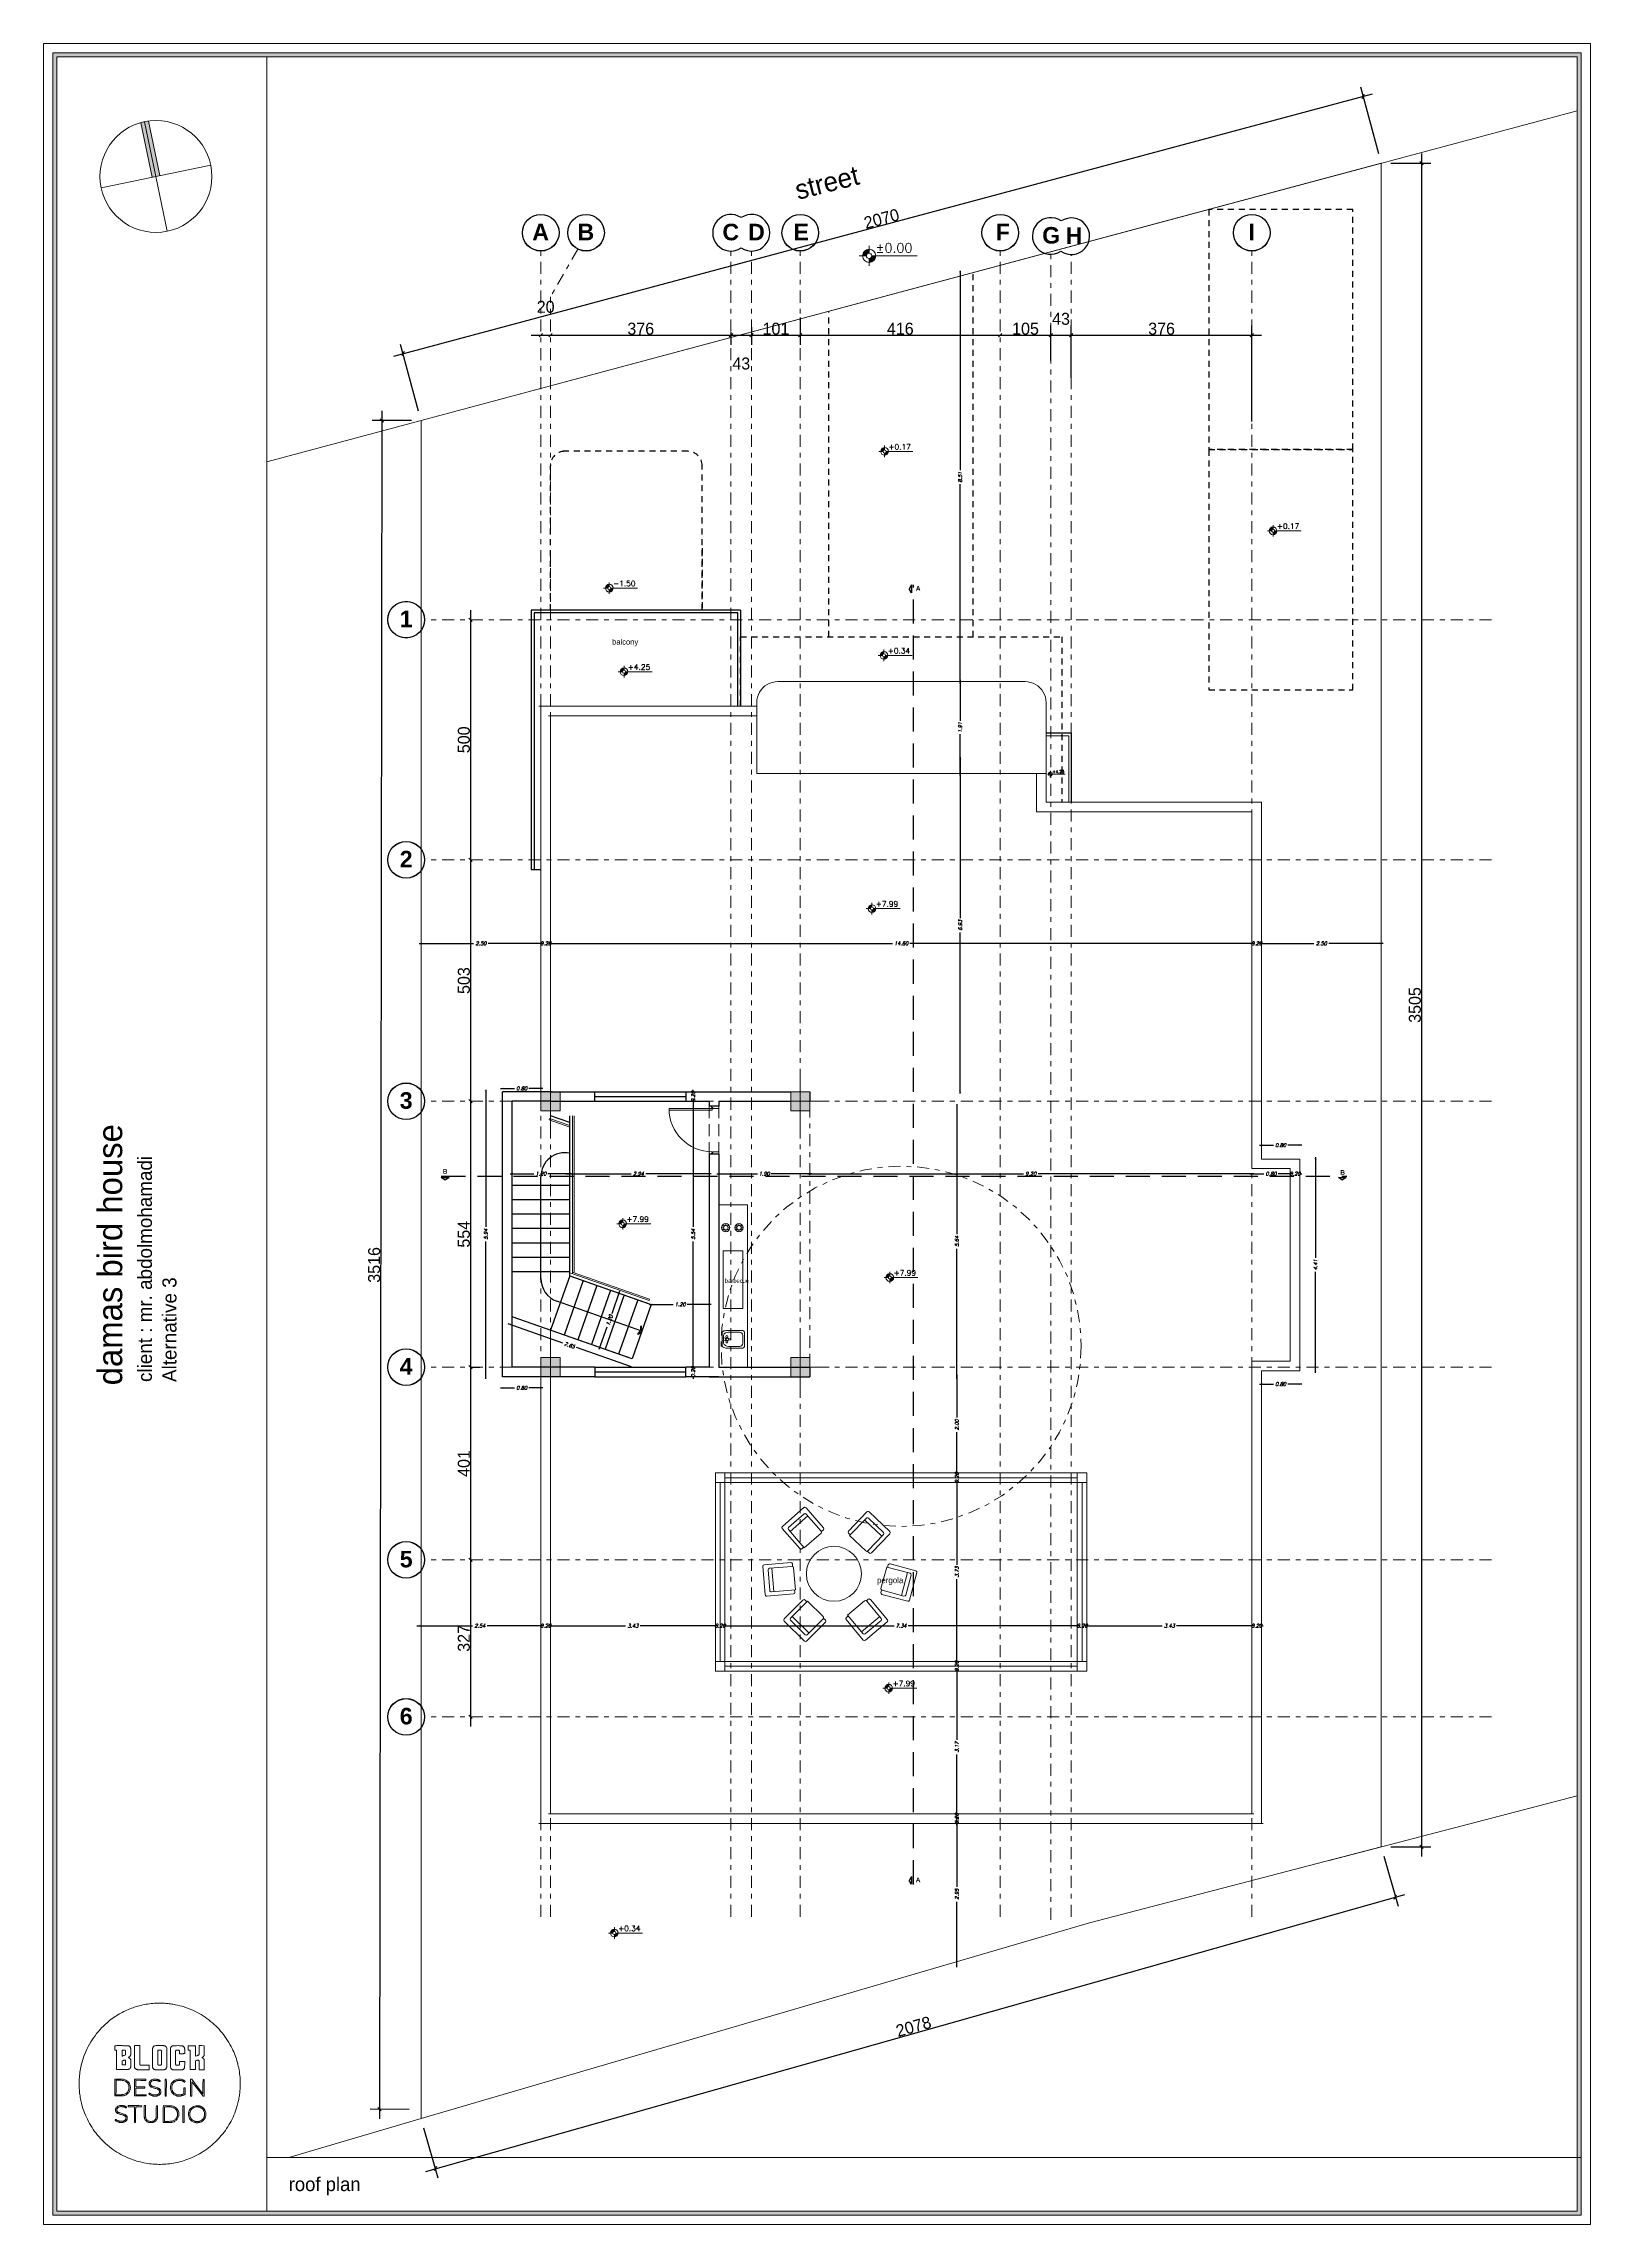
# Model space of a CAD drawing. Header units: metres. Extents: x 294 to 1101, y -498 to -355.
# Drawn here: x 568.77 to 600.97, y -409.02 to -363.62 of the extents above; entities that cross this region are included whole.
import ezdxf

# ---------------------------------------------------------------- set-up
doc = ezdxf.new("R2010")
doc.units = ezdxf.units.M
for name, pattern in [('DASHDOT2', [0.5, 0.25, -0.125, 0, -0.125]), ('DASHED', [0.75, 0.5, -0.25]), ('DASHED2', [0.375, 0.25, -0.125]), ('HIDDEN2', [0.1875, 0.125, -0.0625])]:
    doc.linetypes.add(name, pattern=pattern)
for name, color, linetype, lineweight in [('19-JARDINERIA', 80, 'Continuous', 0), ('2', 2, 'Continuous', 13), ('axe', 12, 'DASHDOT2', 9), ('clumn', 40, 'Continuous', 13), ('D', 2, 'Continuous', 13), ('dor', 30, 'Continuous', 13), ('elev1', 134, 'Continuous', 13), ('fur', 251, 'Continuous', 9), ('hid', 132, 'DASHED2', 9), ('land', 96, 'Continuous', 15), ('roof', 16, 'DASHDOT2', 18), ('wall', 7, 'Continuous', 25)]:
    doc.layers.add(name, color=color, linetype=linetype, lineweight=lineweight)
for name, color, linetype in [('4', 4, 'Continuous'), ('dim', 156, 'Continuous'), ('pool', 160, 'Continuous'), ('ramp', 46, 'Continuous'), ('stair', 142, 'Continuous'), ('text', 3, 'Continuous'), ('win', 206, 'Continuous')]:
    doc.layers.add(name, color=color, linetype=linetype)
doc.styles.add('alalala', font='bgothm.ttf', dxfattribs={"height": 0.2})
doc.styles.add('ITALICC', font='italicc')
doc.styles.add('ROMAND', font='romand.shx', dxfattribs={"height": 0.2})
doc.dimstyles.new('dim200', dxfattribs={"dimscale": 0.4, "dimtxt": 0.1885, "dimasz": 0.1, "dimexe": 0.15, "dimexo": 0.25, "dimgap": 0.07, "dimtad": 0, "dimzin": 0, "dimdsep": 46, "dimtxsty": 'ITALICC', "dimblk": 'ARCHTICK', "dimcen": 0.09, "dimdle": 0.1, "dimse1": 1, "dimse2": 1, "dimclrd": 211, "dimclrt": 3, "dimadec": 0, "dimazin": 0, "dimtfac": 1, "dimtix": 1, "dimtofl": 0, "dimtmove": 0, "dimatfit": 3, "dimldrblk": 'ARCHTICK', "dimfxl": 1, "dimtolj": 1, "dimtzin": 0, "dimlwd": 25, "dimarcsym": 0})
doc.dimstyles.new('DIMA', dxfattribs={"dimtxt": 0.25, "dimasz": 0.07, "dimexe": 0.2, "dimexo": 0.2, "dimgap": 0.01, "dimtad": 1, "dimdec": 0, "dimlfac": 100, "dimrnd": 1, "dimzin": 0, "dimdsep": 46, "dimtxsty": 'Standard', "dimblk1": 'OBLIQUE', "dimblk2": 'OBLIQUE', "dimsah": 1, "dimcen": 0.09, "dimdle": 0.2, "dimclrd": 1, "dimclre": 1, "dimclrt": 2, "dimadec": 0, "dimazin": 0, "dimtfac": 1, "dimtdec": 0, "dimtofl": 0, "dimtmove": 2, "dimatfit": 3, "dimldrblk": 'OBLIQUE', "dimfxl": 1, "dimtolj": 1, "dimtzin": 0, "dimarcsym": 0})

# ---------------------------------------------------------------- blocks, each defined once
blk = doc.blocks.new('A$C6C9229B2')
at = {"layer": 'dim'}
h = blk.add_hatch(color=256, dxfattribs=at)
h.paths.add_polyline_path([(0.294, 0.376), (0.294, 0.492, 0.414214), (0.098, 0.296), (0.214, 0.296, -0.414214)])
h.paths.add_polyline_path([(0.49, 0.296), (0.373, 0.296, -0.414214), (0.294, 0.217), (0.294, 0.1, 0.414214)])
at = {"layer": '2'}
for p, q in [((0, 0.296), (0.214, 0.296)), ((0.294, 0.592), (0.294, 0.376)), ((0.294, 0.217), (0.294, 0)), ((0.373, 0.296), (1.727, 0.296))]:
    blk.add_line(p, q, dxfattribs=at)
for radius in [0.196, 0.0796]:
    blk.add_circle((0.294, 0.296), radius, dxfattribs=at)
blk = doc.blocks.new('_OBLIQUE')
at = {"color": 0, "linetype": 'ByBlock'}
blk.add_line((-0.5, -0.5), (0.5, 0.5), dxfattribs=at)
blk = doc.blocks.new('*D121')
at = {"layer": 'DEFPOINTS', "color": 0, "transparency": 16777216}
for p in [(596.247, -364.715), (596.62, -366.108), (576.626, -371.466)]:
    blk.add_point(p, dxfattribs=at)
at = {"layer": 'wall', "color": 1, "lineweight": -2, "transparency": 16777216}
for p, q in [((596.568, -365.915), (596.195, -364.522)), ((576.059, -370.125), (596.44, -364.663)), ((576.574, -371.272), (576.201, -369.88))]:
    blk.add_line(p, q, dxfattribs=at)
at = {"layer": 'wall', "color": 1, "lineweight": -2, "transparency": 16777216, "xscale": 0.07, "yscale": 0.07, "zscale": 0.07}
for p, rotation in [((596.247, -364.715), 15.00000000000004), ((576.252, -370.073), 195)]:
    blk.add_blockref('_OBLIQUE', p, dxfattribs=dict(at, rotation=rotation))
at = {"layer": 'wall', "color": 2, "transparency": 16777216, "insert": (586.215, -367.264), "char_height": 0.25, "attachment_point": 5, "rotation": 15}
blk.add_mtext('\\A1;2070', dxfattribs=at)
blk = doc.blocks.new('*D122')
at = {"layer": 'DEFPOINTS', "color": 0, "transparency": 16777216}
for p in [(596.62, -366.108), (596.62, -401.157), (597.455, -401.157)]:
    blk.add_point(p, dxfattribs=at)
at = {"layer": 'wall', "color": 1, "lineweight": -2, "transparency": 16777216}
for p, q in [((597.455, -365.908), (597.455, -401.357)), ((596.82, -366.108), (597.655, -366.108)), ((596.82, -401.157), (597.655, -401.157))]:
    blk.add_line(p, q, dxfattribs=at)
at = {"layer": 'wall', "color": 1, "lineweight": -2, "transparency": 16777216, "xscale": 0.07, "yscale": 0.07, "zscale": 0.07}
for p, rotation in [((597.455, -366.108), 90), ((597.455, -401.157), 270)]:
    blk.add_blockref('_OBLIQUE', p, dxfattribs=dict(at, rotation=rotation))
at = {"layer": 'wall', "color": 2, "transparency": 16777216, "insert": (597.32, -383.632), "char_height": 0.25, "attachment_point": 5, "rotation": 90}
blk.add_mtext('\\A1;3505', dxfattribs=at)
blk = doc.blocks.new('*D123')
at = {"layer": 'DEFPOINTS', "color": 0, "transparency": 16777216}
for p in [(576.626, -371.466), (575.764, -406.621), (576.582, -406.622)]:
    blk.add_point(p, dxfattribs=at)
at = {"layer": 'wall', "color": 1, "lineweight": -2, "transparency": 16777216}
for p, q in [((575.808, -371.265), (575.764, -406.821)), ((576.426, -371.465), (575.608, -371.464)), ((576.382, -406.622), (575.564, -406.621))]:
    blk.add_line(p, q, dxfattribs=at)
at = {"layer": 'wall', "color": 1, "lineweight": -2, "transparency": 16777216, "xscale": 0.07, "yscale": 0.07, "zscale": 0.07}
for p, rotation in [((575.808, -371.465), 89.92916281590118), ((575.764, -406.621), 269.9291628159012)]:
    blk.add_blockref('_OBLIQUE', p, dxfattribs=dict(at, rotation=rotation))
at = {"layer": 'wall', "color": 2, "transparency": 16777216, "insert": (575.651, -389.043), "char_height": 0.25, "attachment_point": 5, "rotation": 89.9292}
blk.add_mtext('\\A1;3516', dxfattribs=at)
blk = doc.blocks.new('*D124')
at = {"layer": 'DEFPOINTS', "color": 0, "transparency": 16777216}
for p in [(596.62, -401.157), (596.915, -402.2), (576.626, -406.815)]:
    blk.add_point(p, dxfattribs=at)
at = {"layer": 'wall', "color": 1, "lineweight": -2, "transparency": 16777216}
for p, q in [((596.675, -401.349), (596.97, -402.392)), ((576.728, -407.913), (597.108, -402.146)), ((576.68, -407.007), (576.975, -408.051))]:
    blk.add_line(p, q, dxfattribs=at)
at = {"layer": 'wall', "color": 1, "lineweight": -2, "transparency": 16777216, "xscale": 0.07, "yscale": 0.07, "zscale": 0.07}
for p, rotation in [((596.915, -402.2), 15.80130316812796), ((576.921, -407.858), 195.801303168128)]:
    blk.add_blockref('_OBLIQUE', p, dxfattribs=dict(at, rotation=rotation))
at = {"layer": 'wall', "color": 2, "transparency": 16777216, "insert": (586.881, -404.899), "char_height": 0.25, "attachment_point": 5, "rotation": 15.8013}
blk.add_mtext('\\A1;2078', dxfattribs=at)
blk = doc.blocks.new('gdgghhh')
for p, q in [((309.913, 37.865), (309.913, 37.283)), ((309.999, 37.897), (309.946, 37.897)), ((309.999, 37.391), (309.999, 37.886)), ((310.032, 37.919), (310.517, 37.919)), ((310.517, 37.919), (310.517, 37.391)), ((310.57, 37.897), (310.517, 37.897)), ((310.603, 37.283), (310.603, 37.865)), ((309.946, 37.251), (310.57, 37.251)), ((310.517, 37.445), (309.999, 37.445)), ((310.484, 37.358), (310.032, 37.358))]:
    blk.add_line(p, q)
for centre, start, end in [((309.946, 37.865), 90, 180), ((310.032, 37.886), 90, 180), ((310.57, 37.865), 0, 90), ((309.946, 37.283), 180, 270), ((310.032, 37.391), 180, 270), ((310.484, 37.391), 270, 0), ((310.57, 37.283), 270, 0)]:
    blk.add_arc(centre, 0.0323, start, end)
blk = doc.blocks.new('D100r')
at = {"layer": 'dor'}
for p, q in [((-99.085, -11.965), (-99.085, -12.865)), ((-99.05, -12.865), (-99.05, -11.965)), ((-100, -12.87), (-100, -12.85)), ((-100, -12.85), (-99.97, -12.85)), ((-100, -13), (-100, -12.98)), ((-99.95, -13), (-100, -13)), ((-99.97, -12.85), (-99.97, -12.88)), ((-99.97, -12.88), (-99.95, -12.88)), ((-99.95, -12.88), (-99.95, -13)), ((-99.085, -12.865), (-99.05, -12.865)), ((-99.05, -12.88), (-99.05, -13)), ((-99.03, -12.88), (-99.05, -12.88)), ((-99.05, -13), (-99, -13)), ((-99, -12.85), (-99.03, -12.85)), ((-99.03, -12.85), (-99.03, -12.88)), ((-99, -12.87), (-99, -12.85)), ((-99, -13), (-99, -12.98))]:
    blk.add_line(p, q, dxfattribs=at)
blk.add_arc((-99.05, -12.865), 0.9, 90, 180, dxfattribs=at)
blk = doc.blocks.new('fsdfddf')
at = {"layer": 'fur'}
for p, q in [((490.904, -504.072), (490.864, -504.072)), ((490.914, -504.044), (490.882, -504.02)), ((490.882, -504.125), (490.914, -504.101)), ((490.951, -503.985), (490.951, -504.025)), ((490.951, -504.119), (490.951, -504.159)), ((490.988, -504.044), (491.02, -504.02)), ((491.02, -504.125), (490.988, -504.101)), ((491.038, -504.072), (490.998, -504.072)), ((491.138, -504.072), (491.178, -504.072)), ((491.188, -504.044), (491.156, -504.02)), ((491.156, -504.125), (491.188, -504.101)), ((491.225, -503.985), (491.225, -504.025)), ((491.225, -504.119), (491.225, -504.159)), ((491.263, -504.044), (491.295, -504.02)), ((491.295, -504.125), (491.263, -504.101)), ((491.272, -504.072), (491.312, -504.072))]:
    blk.add_line(p, q, dxfattribs=at)
for centre, radius in [((490.951, -504.072), 0.0869), ((490.951, -504.072), 0.0469), ((491.225, -504.072), 0.0869), ((491.225, -504.072), 0.0469)]:
    blk.add_circle(centre, radius, dxfattribs=at)
blk = doc.blocks.new('tretre')
at = {"layer": 'fur'}
for p, q in [((370.029, 39.67), (370.029, 40.025)), ((370.062, 40.097), (370.359, 40.097)), ((370.062, 39.967), (370.062, 39.736)), ((370.062, 39.967), (370.062, 39.736)), ((370.128, 40.072), (370.181, 40.072)), ((370.293, 40.072), (370.128, 40.072)), ((370.2, 39.923), (370.178, 40.094)), ((370.244, 40.014), (370.178, 40.014)), ((370.244, 40.094), (370.222, 39.923)), ((370.24, 40.072), (370.293, 40.072)), ((370.359, 39.736), (370.359, 39.967)), ((370.359, 39.736), (370.359, 39.967)), ((370.359, 39.736), (370.359, 39.967)), ((370.392, 40.025), (370.392, 39.67)), ((370.359, 39.637), (370.062, 39.637)), ((370.128, 39.67), (370.293, 39.67)), ((370.128, 39.67), (370.293, 39.67)), ((370.222, 39.923), (370.2, 39.923))]:
    blk.add_line(p, q, dxfattribs=at)
for centre, radius in [((370.156, 40.003), 0.022), ((370.211, 39.997), 0.033), ((370.211, 39.997), 0.033), ((370.266, 40.003), 0.022)]:
    blk.add_circle(centre, radius, dxfattribs=at)
for centre, radius, start, end in [((370.115, 40.029), 0.0859, 127.9355, 182.8086), ((370.171, 39.972), 0.109, 113.2123, 182.4759), ((370.171, 39.972), 0.109, 113.2123, 182.4759), ((370.25, 39.972), 0.109, 357.5241, 66.7877), ((370.25, 39.972), 0.109, 357.5241, 66.7877), ((370.25, 39.972), 0.109, 357.5241, 66.7877), ((370.306, 40.029), 0.0859, 357.1914, 52.0645), ((370.062, 39.67), 0.033, 180, 270), ((370.128, 39.736), 0.066, 180, 270), ((370.128, 39.736), 0.066, 180, 270), ((370.293, 39.736), 0.066, 270, 0), ((370.293, 39.736), 0.066, 270, 0), ((370.293, 39.736), 0.066, 270, 0), ((370.359, 39.67), 0.033, 270, 0)]:
    blk.add_arc(centre, radius, start, end, dxfattribs=at)
blk = doc.blocks.new('_ArchTick')
at = {"color": 0, "linetype": 'ByBlock', "const_width": 0.15}
blk.add_lwpolyline([(-0.5, -0.5), (0.5, 0.5)], dxfattribs=at)
blk = doc.blocks.new('*D230')
at = {"layer": 'DEFPOINTS', "color": 0, "transparency": 16777216}
for p in [(593.924, -382.349), (594.124, -382.349), (594.124, -384.312)]:
    blk.add_point(p, dxfattribs=at)
at = {"layer": 'wall', "color": 211, "linetype": 'Continuous', "lineweight": 25, "transparency": 16777216}
for p, q in [((593.924, -382.349), (593.884, -382.349)), ((594.124, -382.349), (594.164, -382.349))]:
    blk.add_line(p, q, dxfattribs=at)
at = {"layer": 'wall', "color": 211, "lineweight": 25, "transparency": 16777216, "xscale": 0.04000000000000001, "yscale": 0.04000000000000001, "zscale": 0.04000000000000001}
blk.add_blockref('_ArchTick', (593.924, -382.349), dxfattribs=at)
at = {"layer": 'wall', "color": 211, "lineweight": 25, "transparency": 16777216, "xscale": 0.04000000000000001, "yscale": 0.04000000000000001, "zscale": 0.04000000000000001, "rotation": 180}
blk.add_blockref('_ArchTick', (594.124, -382.349), dxfattribs=at)
at = {"layer": 'wall', "color": 3, "transparency": 16777216, "insert": (594.024, -382.349), "char_height": 0.0754, "attachment_point": 5, "style": 'ITALICC'}
blk.add_mtext('\\A1;0.20', dxfattribs=at)
blk = doc.blocks.new('*D119')
at = {"layer": 'DEFPOINTS', "color": 0, "transparency": 16777216}
for p in [(594.124, -382.349), (596.62, -382.349), (596.62, -382.507)]:
    blk.add_point(p, dxfattribs=at)
at = {"layer": 'wall', "color": 211, "linetype": 'Continuous', "lineweight": 25, "transparency": 16777216}
for p, q in [((594.084, -382.349), (595.218, -382.349)), ((596.66, -382.349), (595.526, -382.349))]:
    blk.add_line(p, q, dxfattribs=at)
at = {"layer": 'wall', "color": 211, "lineweight": 25, "transparency": 16777216, "xscale": 0.04000000000000001, "yscale": 0.04000000000000001, "zscale": 0.04000000000000001, "rotation": 180}
blk.add_blockref('_ArchTick', (594.124, -382.349), dxfattribs=at)
at = {"layer": 'wall', "color": 211, "lineweight": 25, "transparency": 16777216, "xscale": 0.04000000000000001, "yscale": 0.04000000000000001, "zscale": 0.04000000000000001}
blk.add_blockref('_ArchTick', (596.62, -382.349), dxfattribs=at)
at = {"layer": 'wall', "color": 3, "transparency": 16777216, "insert": (595.372, -382.349), "char_height": 0.0754, "attachment_point": 5, "style": 'ITALICC'}
blk.add_mtext('\\A1;2.50', dxfattribs=at)
blk = doc.blocks.new('*D231')
at = {"layer": 'DEFPOINTS', "color": 0, "transparency": 16777216}
for p in [(579.122, -382.349), (579.122, -382.526), (579.322, -382.349)]:
    blk.add_point(p, dxfattribs=at)
at = {"layer": 'wall', "color": 211, "linetype": 'Continuous', "lineweight": 25, "transparency": 16777216}
for p, q in [((579.122, -382.349), (579.082, -382.349)), ((579.322, -382.349), (579.362, -382.349))]:
    blk.add_line(p, q, dxfattribs=at)
at = {"layer": 'wall', "color": 211, "lineweight": 25, "transparency": 16777216, "xscale": 0.04000000000000001, "yscale": 0.04000000000000001, "zscale": 0.04000000000000001}
blk.add_blockref('_ArchTick', (579.122, -382.349), dxfattribs=at)
at = {"layer": 'wall', "color": 211, "lineweight": 25, "transparency": 16777216, "xscale": 0.04000000000000001, "yscale": 0.04000000000000001, "zscale": 0.04000000000000001, "rotation": 180}
blk.add_blockref('_ArchTick', (579.322, -382.349), dxfattribs=at)
at = {"layer": 'wall', "color": 3, "transparency": 16777216, "insert": (579.222, -382.349), "char_height": 0.0754, "attachment_point": 5, "style": 'ITALICC'}
blk.add_mtext('\\A1;0.20', dxfattribs=at)
blk = doc.blocks.new('*D120')
at = {"layer": 'DEFPOINTS', "color": 0, "transparency": 16777216}
for p in [(576.626, -382.349), (576.626, -382.678), (579.122, -382.349)]:
    blk.add_point(p, dxfattribs=at)
at = {"layer": 'wall', "color": 211, "linetype": 'Continuous', "lineweight": 25, "transparency": 16777216}
for p, q in [((576.586, -382.349), (577.72, -382.349)), ((579.162, -382.349), (578.027, -382.349))]:
    blk.add_line(p, q, dxfattribs=at)
at = {"layer": 'wall', "color": 211, "lineweight": 25, "transparency": 16777216, "xscale": 0.04000000000000001, "yscale": 0.04000000000000001, "zscale": 0.04000000000000001, "rotation": 180}
blk.add_blockref('_ArchTick', (576.626, -382.349), dxfattribs=at)
at = {"layer": 'wall', "color": 211, "lineweight": 25, "transparency": 16777216, "xscale": 0.04000000000000001, "yscale": 0.04000000000000001, "zscale": 0.04000000000000001}
blk.add_blockref('_ArchTick', (579.122, -382.349), dxfattribs=at)
at = {"layer": 'wall', "color": 3, "transparency": 16777216, "insert": (577.874, -382.349), "char_height": 0.0754, "attachment_point": 5, "style": 'ITALICC'}
blk.add_mtext('\\A1;2.50', dxfattribs=at)
blk = doc.blocks.new('*D130')
at = {"layer": 'DEFPOINTS', "color": 0, "transparency": 16777216}
for p in [(580.746, -389.629), (580.746, -389.629), (580.349, -390.762)]:
    blk.add_point(p, dxfattribs=at)
at = {"layer": 'stair', "color": 211, "linetype": 'Continuous', "lineweight": 25, "transparency": 16777216}
for p, q in [((580.76, -389.592), (580.596, -390.059)), ((580.336, -390.8), (580.5, -390.332))]:
    blk.add_line(p, q, dxfattribs=at)
at = {"layer": 'stair', "color": 211, "lineweight": 25, "transparency": 16777216, "xscale": 0.04000000000000001, "yscale": 0.04000000000000001, "zscale": 0.04000000000000001}
for p, rotation in [((580.746, -389.629), 70.67385608862844), ((580.349, -390.762), 250.6738560886284)]:
    blk.add_blockref('_ArchTick', p, dxfattribs=dict(at, rotation=rotation))
at = {"layer": 'stair', "color": 3, "transparency": 16777216, "insert": (580.548, -390.196), "char_height": 0.0754, "attachment_point": 5, "rotation": 70.6739, "style": 'ITALICC'}
blk.add_mtext('\\A1;1.20', dxfattribs=at)
blk = doc.blocks.new('*D251')
at = {"layer": 'DEFPOINTS', "color": 0, "transparency": 16777216}
for p in [(578.522, -387.145), (579.722, -387.145), (579.722, -387.145)]:
    blk.add_point(p, dxfattribs=at)
at = {"layer": 'wall', "color": 211, "linetype": 'Continuous', "lineweight": 25, "transparency": 16777216}
for p, q in [((578.482, -387.145), (578.977, -387.145)), ((579.762, -387.145), (579.267, -387.145))]:
    blk.add_line(p, q, dxfattribs=at)
at = {"layer": 'wall', "color": 211, "lineweight": 25, "transparency": 16777216, "xscale": 0.04000000000000001, "yscale": 0.04000000000000001, "zscale": 0.04000000000000001, "rotation": 180}
blk.add_blockref('_ArchTick', (578.522, -387.145), dxfattribs=at)
at = {"layer": 'wall', "color": 211, "lineweight": 25, "transparency": 16777216, "xscale": 0.04000000000000001, "yscale": 0.04000000000000001, "zscale": 0.04000000000000001}
blk.add_blockref('_ArchTick', (579.722, -387.145), dxfattribs=at)
at = {"layer": 'wall', "color": 3, "transparency": 16777216, "insert": (579.122, -387.145), "char_height": 0.0754, "attachment_point": 5, "style": 'ITALICC'}
blk.add_mtext('\\A1;1.20', dxfattribs=at)
blk = doc.blocks.new('*D252')
at = {"layer": 'DEFPOINTS', "color": 0, "transparency": 16777216}
for p in [(578.522, -390.121), (580.97, -391.152), (581.024, -390.998)]:
    blk.add_point(p, dxfattribs=at)
at = {"layer": 'wall', "color": 211, "linetype": 'Continuous', "lineweight": 25, "transparency": 16777216}
for p, q in [((578.431, -390.261), (579.572, -390.662)), ((581.007, -391.165), (579.866, -390.764))]:
    blk.add_line(p, q, dxfattribs=at)
at = {"layer": 'wall', "color": 211, "lineweight": 25, "transparency": 16777216, "xscale": 0.04000000000000001, "yscale": 0.04000000000000001, "zscale": 0.04000000000000001}
for p, rotation in [((578.468, -390.274), 160.6738560886308), ((580.97, -391.152), 340.6738560886308)]:
    blk.add_blockref('_ArchTick', p, dxfattribs=dict(at, rotation=rotation))
at = {"layer": 'wall', "color": 3, "transparency": 16777216, "insert": (579.719, -390.713), "char_height": 0.0754, "attachment_point": 5, "rotation": 340.6739, "style": 'ITALICC'}
blk.add_mtext('\\A1;2.65', dxfattribs=at)
blk = doc.blocks.new('*D253')
at = {"layer": 'DEFPOINTS', "color": 0, "transparency": 16777216}
for p in [(579.682, -387.145), (582.625, -387.145), (582.625, -389.964)]:
    blk.add_point(p, dxfattribs=at)
at = {"layer": 'wall', "color": 211, "linetype": 'Continuous', "lineweight": 25, "transparency": 16777216}
for p, q in [((579.642, -387.145), (581, -387.145)), ((582.665, -387.145), (581.307, -387.145))]:
    blk.add_line(p, q, dxfattribs=at)
at = {"layer": 'wall', "color": 211, "lineweight": 25, "transparency": 16777216, "xscale": 0.04000000000000001, "yscale": 0.04000000000000001, "zscale": 0.04000000000000001, "rotation": 180}
blk.add_blockref('_ArchTick', (579.682, -387.145), dxfattribs=at)
at = {"layer": 'wall', "color": 211, "lineweight": 25, "transparency": 16777216, "xscale": 0.04000000000000001, "yscale": 0.04000000000000001, "zscale": 0.04000000000000001}
blk.add_blockref('_ArchTick', (582.625, -387.145), dxfattribs=at)
at = {"layer": 'wall', "color": 3, "transparency": 16777216, "insert": (581.153, -387.145), "char_height": 0.0754, "attachment_point": 5, "style": 'ITALICC'}
blk.add_mtext('\\A1;2.94', dxfattribs=at)
blk = doc.blocks.new('*D254')
at = {"layer": 'DEFPOINTS', "color": 0, "transparency": 16777216}
for p in [(582.825, -387.145), (584.723, -387.145), (584.723, -387.145)]:
    blk.add_point(p, dxfattribs=at)
at = {"layer": 'wall', "color": 211, "linetype": 'Continuous', "lineweight": 25, "transparency": 16777216}
for p, q in [((582.785, -387.145), (583.629, -387.145)), ((584.763, -387.145), (583.918, -387.145))]:
    blk.add_line(p, q, dxfattribs=at)
at = {"layer": 'wall', "color": 211, "lineweight": 25, "transparency": 16777216, "xscale": 0.04000000000000001, "yscale": 0.04000000000000001, "zscale": 0.04000000000000001, "rotation": 180}
blk.add_blockref('_ArchTick', (582.825, -387.145), dxfattribs=at)
at = {"layer": 'wall', "color": 211, "lineweight": 25, "transparency": 16777216, "xscale": 0.04000000000000001, "yscale": 0.04000000000000001, "zscale": 0.04000000000000001}
blk.add_blockref('_ArchTick', (584.723, -387.145), dxfattribs=at)
at = {"layer": 'wall', "color": 3, "transparency": 16777216, "insert": (583.774, -387.145), "char_height": 0.0754, "attachment_point": 5, "style": 'ITALICC'}
blk.add_mtext('\\A1;1.90', dxfattribs=at)
blk = doc.blocks.new('*D255')
at = {"layer": 'DEFPOINTS', "color": 0, "transparency": 16777216}
for p in [(582.293, -391.172), (582.293, -391.172), (582.652, -391.372)]:
    blk.add_point(p, dxfattribs=at)
at = {"layer": 'wall', "color": 211, "linetype": 'Continuous', "lineweight": 25, "transparency": 16777216}
for p, q in [((582.293, -391.172), (582.293, -391.132)), ((582.293, -391.372), (582.293, -391.412))]:
    blk.add_line(p, q, dxfattribs=at)
at = {"layer": 'wall', "color": 211, "lineweight": 25, "transparency": 16777216, "xscale": 0.04000000000000001, "yscale": 0.04000000000000001, "zscale": 0.04000000000000001}
for p, rotation in [((582.293, -391.172), 270), ((582.293, -391.372), 90)]:
    blk.add_blockref('_ArchTick', p, dxfattribs=dict(at, rotation=rotation))
at = {"layer": 'wall', "color": 3, "transparency": 16777216, "insert": (582.293, -391.272), "char_height": 0.0754, "attachment_point": 5, "rotation": 90, "style": 'ITALICC'}
blk.add_mtext('\\A1;0.20', dxfattribs=at)
blk = doc.blocks.new('*D256')
at = {"layer": 'DEFPOINTS', "color": 0, "transparency": 16777216}
for p in [(582.293, -385.637), (582.293, -385.637), (582.514, -391.172)]:
    blk.add_point(p, dxfattribs=at)
at = {"layer": 'wall', "color": 211, "linetype": 'Continuous', "lineweight": 25, "transparency": 16777216}
for p, q in [((582.293, -385.597), (582.293, -388.253)), ((582.293, -391.212), (582.293, -388.556))]:
    blk.add_line(p, q, dxfattribs=at)
at = {"layer": 'wall', "color": 211, "lineweight": 25, "transparency": 16777216, "xscale": 0.04000000000000001, "yscale": 0.04000000000000001, "zscale": 0.04000000000000001}
for p, rotation in [((582.293, -385.637), 90), ((582.293, -391.172), 270)]:
    blk.add_blockref('_ArchTick', p, dxfattribs=dict(at, rotation=rotation))
at = {"layer": 'wall', "color": 3, "transparency": 16777216, "insert": (582.293, -388.404), "char_height": 0.0754, "attachment_point": 5, "rotation": 90, "style": 'ITALICC'}
blk.add_mtext('\\A1;5.54', dxfattribs=at)
blk = doc.blocks.new('*D127')
at = {"layer": 'DEFPOINTS', "color": 0, "transparency": 16777216}
for p in [(581.753, -385.437), (582.293, -385.437), (582.293, -385.637)]:
    blk.add_point(p, dxfattribs=at)
at = {"layer": 'wall', "color": 211, "linetype": 'Continuous', "lineweight": 25, "transparency": 16777216}
for p, q in [((582.293, -385.437), (582.293, -385.397)), ((582.293, -385.637), (582.293, -385.677))]:
    blk.add_line(p, q, dxfattribs=at)
at = {"layer": 'wall', "color": 211, "lineweight": 25, "transparency": 16777216, "xscale": 0.04000000000000001, "yscale": 0.04000000000000001, "zscale": 0.04000000000000001}
for p, rotation in [((582.293, -385.437), 270), ((582.293, -385.637), 90)]:
    blk.add_blockref('_ArchTick', p, dxfattribs=dict(at, rotation=rotation))
at = {"layer": 'wall', "color": 3, "transparency": 16777216, "insert": (582.293, -385.537), "char_height": 0.0754, "attachment_point": 5, "rotation": 90, "style": 'ITALICC'}
blk.add_mtext('\\A1;0.20', dxfattribs=at)
blk = doc.blocks.new('*D257')
at = {"layer": 'DEFPOINTS', "color": 0, "transparency": 16777216}
for p in [(587.782, -400.469), (587.782, -400.669), (587.782, -400.669)]:
    blk.add_point(p, dxfattribs=at)
at = {"layer": 'wall', "color": 211, "linetype": 'Continuous', "lineweight": 25, "transparency": 16777216}
for p, q in [((587.782, -400.469), (587.782, -400.429)), ((587.782, -400.669), (587.782, -400.709))]:
    blk.add_line(p, q, dxfattribs=at)
at = {"layer": 'wall', "color": 211, "lineweight": 25, "transparency": 16777216, "xscale": 0.04000000000000001, "yscale": 0.04000000000000001, "zscale": 0.04000000000000001}
for p, rotation in [((587.782, -400.469), 270), ((587.782, -400.669), 90)]:
    blk.add_blockref('_ArchTick', p, dxfattribs=dict(at, rotation=rotation))
at = {"layer": 'wall', "color": 3, "transparency": 16777216, "insert": (587.782, -400.569), "char_height": 0.0754, "attachment_point": 5, "rotation": 90, "style": 'ITALICC'}
blk.add_mtext('\\A1;0.20', dxfattribs=at)
blk = doc.blocks.new('*D258')
at = {"layer": 'DEFPOINTS', "color": 0, "transparency": 16777216}
for p in [(594.924, -386.838), (594.924, -391.247), (595.25, -391.247)]:
    blk.add_point(p, dxfattribs=at)
at = {"layer": 'wall', "color": 211, "linetype": 'Continuous', "lineweight": 25, "transparency": 16777216}
for p, q in [((595.25, -386.798), (595.25, -388.898)), ((595.25, -391.287), (595.25, -389.187))]:
    blk.add_line(p, q, dxfattribs=at)
at = {"layer": 'wall', "color": 211, "lineweight": 25, "transparency": 16777216, "xscale": 0.04000000000000001, "yscale": 0.04000000000000001, "zscale": 0.04000000000000001}
for p, rotation in [((595.25, -386.838), 90), ((595.25, -391.247), 270)]:
    blk.add_blockref('_ArchTick', p, dxfattribs=dict(at, rotation=rotation))
at = {"layer": 'wall', "color": 3, "transparency": 16777216, "insert": (595.25, -389.042), "char_height": 0.0754, "attachment_point": 5, "rotation": 90, "style": 'ITALICC'}
blk.add_mtext('\\A1;4.41', dxfattribs=at)
blk = doc.blocks.new('*D259')
at = {"layer": 'DEFPOINTS', "color": 0, "transparency": 16777216}
for p in [(594.124, -386.55), (594.124, -386.838), (594.924, -386.838)]:
    blk.add_point(p, dxfattribs=at)
at = {"layer": 'wall', "color": 211, "linetype": 'Continuous', "lineweight": 25, "transparency": 16777216}
for p, q in [((594.084, -386.55), (594.374, -386.55)), ((594.964, -386.55), (594.674, -386.55))]:
    blk.add_line(p, q, dxfattribs=at)
at = {"layer": 'wall', "color": 211, "lineweight": 25, "transparency": 16777216, "xscale": 0.04000000000000001, "yscale": 0.04000000000000001, "zscale": 0.04000000000000001, "rotation": 180}
blk.add_blockref('_ArchTick', (594.124, -386.55), dxfattribs=at)
at = {"layer": 'wall', "color": 211, "lineweight": 25, "transparency": 16777216, "xscale": 0.04000000000000001, "yscale": 0.04000000000000001, "zscale": 0.04000000000000001}
blk.add_blockref('_ArchTick', (594.924, -386.55), dxfattribs=at)
at = {"layer": 'wall', "color": 3, "transparency": 16777216, "insert": (594.524, -386.55), "char_height": 0.0754, "attachment_point": 5, "style": 'ITALICC'}
blk.add_mtext('\\A1;0.80', dxfattribs=at)
blk = doc.blocks.new('*D260')
at = {"layer": 'DEFPOINTS', "color": 0, "transparency": 16777216}
for p in [(594.124, -391.247), (594.924, -391.247), (594.924, -391.524)]:
    blk.add_point(p, dxfattribs=at)
at = {"layer": 'wall', "color": 211, "linetype": 'Continuous', "lineweight": 25, "transparency": 16777216}
for p, q in [((594.084, -391.524), (594.374, -391.524)), ((594.964, -391.524), (594.674, -391.524))]:
    blk.add_line(p, q, dxfattribs=at)
at = {"layer": 'wall', "color": 211, "lineweight": 25, "transparency": 16777216, "xscale": 0.04000000000000001, "yscale": 0.04000000000000001, "zscale": 0.04000000000000001, "rotation": 180}
blk.add_blockref('_ArchTick', (594.124, -391.524), dxfattribs=at)
at = {"layer": 'wall', "color": 211, "lineweight": 25, "transparency": 16777216, "xscale": 0.04000000000000001, "yscale": 0.04000000000000001, "zscale": 0.04000000000000001}
blk.add_blockref('_ArchTick', (594.924, -391.524), dxfattribs=at)
at = {"layer": 'wall', "color": 3, "transparency": 16777216, "insert": (594.524, -391.524), "char_height": 0.0754, "attachment_point": 5, "style": 'ITALICC'}
blk.add_mtext('\\A1;0.80', dxfattribs=at)
blk = doc.blocks.new('*D261')
at = {"layer": 'DEFPOINTS', "color": 0, "transparency": 16777216}
for p in [(584.723, -387.145), (593.924, -387.038), (593.924, -387.145)]:
    blk.add_point(p, dxfattribs=at)
at = {"layer": 'wall', "color": 211, "linetype": 'Continuous', "lineweight": 25, "transparency": 16777216}
for p, q in [((584.683, -387.145), (589.173, -387.145)), ((593.964, -387.145), (589.473, -387.145))]:
    blk.add_line(p, q, dxfattribs=at)
at = {"layer": 'wall', "color": 211, "lineweight": 25, "transparency": 16777216, "xscale": 0.04000000000000001, "yscale": 0.04000000000000001, "zscale": 0.04000000000000001, "rotation": 180}
blk.add_blockref('_ArchTick', (584.723, -387.145), dxfattribs=at)
at = {"layer": 'wall', "color": 211, "lineweight": 25, "transparency": 16777216, "xscale": 0.04000000000000001, "yscale": 0.04000000000000001, "zscale": 0.04000000000000001}
blk.add_blockref('_ArchTick', (593.924, -387.145), dxfattribs=at)
at = {"layer": 'wall', "color": 3, "transparency": 16777216, "insert": (589.323, -387.145), "char_height": 0.0754, "attachment_point": 5, "style": 'ITALICC'}
blk.add_mtext('\\A1;9.20', dxfattribs=at)
blk = doc.blocks.new('*D262')
at = {"layer": 'DEFPOINTS', "color": 0, "transparency": 16777216}
for p in [(593.924, -387.038), (594.724, -387.038), (594.724, -387.145)]:
    blk.add_point(p, dxfattribs=at)
at = {"layer": 'wall', "color": 211, "linetype": 'Continuous', "lineweight": 25, "transparency": 16777216}
for p, q in [((593.884, -387.145), (594.174, -387.145)), ((594.764, -387.145), (594.474, -387.145))]:
    blk.add_line(p, q, dxfattribs=at)
at = {"layer": 'wall', "color": 211, "lineweight": 25, "transparency": 16777216, "xscale": 0.04000000000000001, "yscale": 0.04000000000000001, "zscale": 0.04000000000000001, "rotation": 180}
blk.add_blockref('_ArchTick', (593.924, -387.145), dxfattribs=at)
at = {"layer": 'wall', "color": 211, "lineweight": 25, "transparency": 16777216, "xscale": 0.04000000000000001, "yscale": 0.04000000000000001, "zscale": 0.04000000000000001}
blk.add_blockref('_ArchTick', (594.724, -387.145), dxfattribs=at)
at = {"layer": 'wall', "color": 3, "transparency": 16777216, "insert": (594.324, -387.145), "char_height": 0.0754, "attachment_point": 5, "style": 'ITALICC'}
blk.add_mtext('\\A1;0.80', dxfattribs=at)
blk = doc.blocks.new('*D263')
at = {"layer": 'DEFPOINTS', "color": 0, "transparency": 16777216}
for p in [(594.724, -387.038), (594.924, -387.122), (594.924, -387.145)]:
    blk.add_point(p, dxfattribs=at)
at = {"layer": 'wall', "color": 211, "linetype": 'Continuous', "lineweight": 25, "transparency": 16777216}
for p, q in [((594.724, -387.145), (594.684, -387.145)), ((594.924, -387.145), (594.964, -387.145))]:
    blk.add_line(p, q, dxfattribs=at)
at = {"layer": 'wall', "color": 211, "lineweight": 25, "transparency": 16777216, "xscale": 0.04000000000000001, "yscale": 0.04000000000000001, "zscale": 0.04000000000000001}
blk.add_blockref('_ArchTick', (594.724, -387.145), dxfattribs=at)
at = {"layer": 'wall', "color": 211, "lineweight": 25, "transparency": 16777216, "xscale": 0.04000000000000001, "yscale": 0.04000000000000001, "zscale": 0.04000000000000001, "rotation": 180}
blk.add_blockref('_ArchTick', (594.924, -387.145), dxfattribs=at)
at = {"layer": 'wall', "color": 3, "transparency": 16777216, "insert": (594.824, -387.145), "char_height": 0.0754, "attachment_point": 5, "style": 'ITALICC'}
blk.add_mtext('\\A1;0.20', dxfattribs=at)
blk = doc.blocks.new('*D264')
at = {"layer": 'DEFPOINTS', "color": 0, "transparency": 16777216}
for p in [(581.421, -389.866), (582.625, -389.866), (582.625, -389.866)]:
    blk.add_point(p, dxfattribs=at)
at = {"layer": 'wall', "color": 211, "linetype": 'Continuous', "lineweight": 25, "transparency": 16777216}
for p, q in [((581.381, -389.866), (581.878, -389.866)), ((582.665, -389.866), (582.167, -389.866))]:
    blk.add_line(p, q, dxfattribs=at)
at = {"layer": 'wall', "color": 211, "lineweight": 25, "transparency": 16777216, "xscale": 0.04000000000000001, "yscale": 0.04000000000000001, "zscale": 0.04000000000000001, "rotation": 180}
blk.add_blockref('_ArchTick', (581.421, -389.866), dxfattribs=at)
at = {"layer": 'wall', "color": 211, "lineweight": 25, "transparency": 16777216, "xscale": 0.04000000000000001, "yscale": 0.04000000000000001, "zscale": 0.04000000000000001}
blk.add_blockref('_ArchTick', (582.625, -389.866), dxfattribs=at)
at = {"layer": 'wall', "color": 3, "transparency": 16777216, "insert": (582.023, -389.866), "char_height": 0.0754, "attachment_point": 5, "style": 'ITALICC'}
blk.add_mtext('\\A1;1.20', dxfattribs=at)
blk = doc.blocks.new('*D128')
at = {"layer": 'DEFPOINTS', "color": 0, "transparency": 16777216}
for p in [(579.322, -382.349), (593.924, -382.349), (593.924, -382.349)]:
    blk.add_point(p, dxfattribs=at)
at = {"layer": 'wall', "color": 211, "linetype": 'Continuous', "lineweight": 25, "transparency": 16777216}
for p, q in [((579.282, -382.349), (586.44, -382.349)), ((593.964, -382.349), (586.805, -382.349))]:
    blk.add_line(p, q, dxfattribs=at)
at = {"layer": 'wall', "color": 211, "lineweight": 25, "transparency": 16777216, "xscale": 0.04000000000000001, "yscale": 0.04000000000000001, "zscale": 0.04000000000000001, "rotation": 180}
blk.add_blockref('_ArchTick', (579.322, -382.349), dxfattribs=at)
at = {"layer": 'wall', "color": 211, "lineweight": 25, "transparency": 16777216, "xscale": 0.04000000000000001, "yscale": 0.04000000000000001, "zscale": 0.04000000000000001}
blk.add_blockref('_ArchTick', (593.924, -382.349), dxfattribs=at)
at = {"layer": 'wall', "color": 3, "transparency": 16777216, "insert": (586.623, -382.349), "char_height": 0.0754, "attachment_point": 5, "style": 'ITALICC'}
blk.add_mtext('\\A1;14.60', dxfattribs=at)
blk = doc.blocks.new('*D265')
at = {"layer": 'DEFPOINTS', "color": 0, "transparency": 16777216}
for p in [(587.776, -397.498), (587.782, -397.498), (587.782, -400.669)]:
    blk.add_point(p, dxfattribs=at)
at = {"layer": 'wall', "color": 211, "linetype": 'Continuous', "lineweight": 25, "transparency": 16777216}
for p, q in [((587.782, -397.458), (587.782, -398.93)), ((587.782, -400.709), (587.782, -399.237))]:
    blk.add_line(p, q, dxfattribs=at)
at = {"layer": 'wall', "color": 211, "lineweight": 25, "transparency": 16777216, "xscale": 0.04000000000000001, "yscale": 0.04000000000000001, "zscale": 0.04000000000000001}
for p, rotation in [((587.782, -397.498), 90), ((587.782, -400.669), 270)]:
    blk.add_blockref('_ArchTick', p, dxfattribs=dict(at, rotation=rotation))
at = {"layer": 'wall', "color": 3, "transparency": 16777216, "insert": (587.782, -399.083), "char_height": 0.0754, "attachment_point": 5, "rotation": 90, "style": 'ITALICC'}
blk.add_mtext('\\A1;3.17', dxfattribs=at)
blk = doc.blocks.new('*D266')
at = {"layer": 'DEFPOINTS', "color": 0, "transparency": 16777216}
for p in [(587.776, -397.498), (587.782, -397.298), (587.9, -397.298)]:
    blk.add_point(p, dxfattribs=at)
at = {"layer": 'wall', "color": 211, "linetype": 'Continuous', "lineweight": 25, "transparency": 16777216}
for p, q in [((587.782, -397.298), (587.782, -397.258)), ((587.782, -397.498), (587.782, -397.538))]:
    blk.add_line(p, q, dxfattribs=at)
at = {"layer": 'wall', "color": 211, "lineweight": 25, "transparency": 16777216, "xscale": 0.04000000000000001, "yscale": 0.04000000000000001, "zscale": 0.04000000000000001}
for p, rotation in [((587.782, -397.298), 270), ((587.782, -397.498), 90)]:
    blk.add_blockref('_ArchTick', p, dxfattribs=dict(at, rotation=rotation))
at = {"layer": 'wall', "color": 3, "transparency": 16777216, "insert": (587.782, -397.398), "char_height": 0.0754, "attachment_point": 5, "rotation": 90, "style": 'ITALICC'}
blk.add_mtext('\\A1;0.20', dxfattribs=at)
blk = doc.blocks.new('*D267')
at = {"layer": 'DEFPOINTS', "color": 0, "transparency": 16777216}
for p in [(587.782, -393.572), (587.951, -393.572), (587.9, -397.298)]:
    blk.add_point(p, dxfattribs=at)
at = {"layer": 'wall', "color": 211, "linetype": 'Continuous', "lineweight": 25, "transparency": 16777216}
for p, q in [((587.782, -393.532), (587.782, -395.283)), ((587.782, -397.338), (587.782, -395.587))]:
    blk.add_line(p, q, dxfattribs=at)
at = {"layer": 'wall', "color": 211, "lineweight": 25, "transparency": 16777216, "xscale": 0.04000000000000001, "yscale": 0.04000000000000001, "zscale": 0.04000000000000001}
for p, rotation in [((587.782, -393.572), 90), ((587.782, -397.298), 270)]:
    blk.add_blockref('_ArchTick', p, dxfattribs=dict(at, rotation=rotation))
at = {"layer": 'wall', "color": 3, "transparency": 16777216, "insert": (587.782, -395.435), "char_height": 0.0754, "attachment_point": 5, "rotation": 90, "style": 'ITALICC'}
blk.add_mtext('\\A1;3.73', dxfattribs=at)
blk = doc.blocks.new('*D268')
at = {"layer": 'DEFPOINTS', "color": 0, "transparency": 16777216}
for p in [(587.782, -393.372), (587.951, -393.572), (587.973, -393.372)]:
    blk.add_point(p, dxfattribs=at)
at = {"layer": 'wall', "color": 211, "linetype": 'Continuous', "lineweight": 25, "transparency": 16777216}
for p, q in [((587.782, -393.372), (587.782, -393.332)), ((587.782, -393.572), (587.782, -393.612))]:
    blk.add_line(p, q, dxfattribs=at)
at = {"layer": 'wall', "color": 211, "lineweight": 25, "transparency": 16777216, "xscale": 0.04000000000000001, "yscale": 0.04000000000000001, "zscale": 0.04000000000000001}
for p, rotation in [((587.782, -393.372), 270), ((587.782, -393.572), 90)]:
    blk.add_blockref('_ArchTick', p, dxfattribs=dict(at, rotation=rotation))
at = {"layer": 'wall', "color": 3, "transparency": 16777216, "insert": (587.782, -393.472), "char_height": 0.0754, "attachment_point": 5, "rotation": 90, "style": 'ITALICC'}
blk.add_mtext('\\A1;0.20', dxfattribs=at)
blk = doc.blocks.new('*D269')
at = {"layer": 'DEFPOINTS', "color": 0, "transparency": 16777216}
for p in [(584.723, -391.372), (587.782, -391.372), (587.973, -393.372)]:
    blk.add_point(p, dxfattribs=at)
at = {"layer": 'wall', "color": 211, "linetype": 'Continuous', "lineweight": 25, "transparency": 16777216}
for p, q in [((587.782, -391.332), (587.782, -392.219)), ((587.782, -393.412), (587.782, -392.526))]:
    blk.add_line(p, q, dxfattribs=at)
at = {"layer": 'wall', "color": 211, "lineweight": 25, "transparency": 16777216, "xscale": 0.04000000000000001, "yscale": 0.04000000000000001, "zscale": 0.04000000000000001}
for p, rotation in [((587.782, -391.372), 90), ((587.782, -393.372), 270)]:
    blk.add_blockref('_ArchTick', p, dxfattribs=dict(at, rotation=rotation))
at = {"layer": 'wall', "color": 3, "transparency": 16777216, "insert": (587.782, -392.372), "char_height": 0.0754, "attachment_point": 5, "rotation": 90, "style": 'ITALICC'}
blk.add_mtext('\\A1;2.00', dxfattribs=at)
blk = doc.blocks.new('*D270')
at = {"layer": 'DEFPOINTS', "color": 0, "transparency": 16777216}
for p in [(587.782, -385.737), (587.852, -385.737), (584.723, -391.372)]:
    blk.add_point(p, dxfattribs=at)
at = {"layer": 'wall', "color": 211, "linetype": 'Continuous', "lineweight": 25, "transparency": 16777216}
for p, q in [((587.782, -385.697), (587.782, -388.403)), ((587.782, -391.412), (587.782, -388.706))]:
    blk.add_line(p, q, dxfattribs=at)
at = {"layer": 'wall', "color": 211, "lineweight": 25, "transparency": 16777216, "xscale": 0.04000000000000001, "yscale": 0.04000000000000001, "zscale": 0.04000000000000001}
for p, rotation in [((587.782, -385.737), 90), ((587.782, -391.372), 270)]:
    blk.add_blockref('_ArchTick', p, dxfattribs=dict(at, rotation=rotation))
at = {"layer": 'wall', "color": 3, "transparency": 16777216, "insert": (587.782, -388.554), "char_height": 0.0754, "attachment_point": 5, "rotation": 90, "style": 'ITALICC'}
blk.add_mtext('\\A1;5.64', dxfattribs=at)
blk = doc.blocks.new('*D271')
at = {"layer": 'DEFPOINTS', "color": 0, "transparency": 16777216}
for p in [(587.852, -378.511), (587.868, -378.511), (584.723, -385.437)]:
    blk.add_point(p, dxfattribs=at)
at = {"layer": 'wall', "color": 211, "linetype": 'Continuous', "lineweight": 25, "transparency": 16777216}
for p, q in [((587.852, -378.471), (587.852, -381.824)), ((587.852, -385.477), (587.852, -382.124))]:
    blk.add_line(p, q, dxfattribs=at)
at = {"layer": 'wall', "color": 211, "lineweight": 25, "transparency": 16777216, "xscale": 0.04000000000000001, "yscale": 0.04000000000000001, "zscale": 0.04000000000000001}
for p, rotation in [((587.852, -378.511), 90), ((587.852, -385.437), 270)]:
    blk.add_blockref('_ArchTick', p, dxfattribs=dict(at, rotation=rotation))
at = {"layer": 'wall', "color": 3, "transparency": 16777216, "insert": (587.852, -381.974), "char_height": 0.0754, "attachment_point": 5, "rotation": 90, "style": 'ITALICC'}
blk.add_mtext('\\A1;6.93', dxfattribs=at)
blk = doc.blocks.new('*D272')
at = {"layer": 'DEFPOINTS', "color": 0, "transparency": 16777216}
for p in [(587.852, -376.9), (587.949, -376.9), (587.852, -378.811)]:
    blk.add_point(p, dxfattribs=at)
at = {"layer": 'wall', "color": 211, "linetype": 'Continuous', "lineweight": 25, "transparency": 16777216}
for p, q in [((587.852, -376.86), (587.852, -377.718)), ((587.852, -378.851), (587.852, -377.993))]:
    blk.add_line(p, q, dxfattribs=at)
at = {"layer": 'wall', "color": 211, "lineweight": 25, "transparency": 16777216, "xscale": 0.04000000000000001, "yscale": 0.04000000000000001, "zscale": 0.04000000000000001}
for p, rotation in [((587.852, -376.9), 90), ((587.852, -378.811), 270)]:
    blk.add_blockref('_ArchTick', p, dxfattribs=dict(at, rotation=rotation))
at = {"layer": 'wall', "color": 3, "transparency": 16777216, "insert": (587.852, -377.855), "char_height": 0.0754, "attachment_point": 5, "rotation": 90, "style": 'ITALICC'}
blk.add_mtext('\\A1;1.91', dxfattribs=at)
blk = doc.blocks.new('*D273')
at = {"layer": 'DEFPOINTS', "color": 0, "transparency": 16777216}
for p in [(587.852, -368.386), (588.12, -368.386), (587.949, -376.9)]:
    blk.add_point(p, dxfattribs=at)
at = {"layer": 'wall', "color": 211, "linetype": 'Continuous', "lineweight": 25, "transparency": 16777216}
for p, q in [((587.852, -368.346), (587.852, -372.498)), ((587.852, -376.94), (587.852, -372.787))]:
    blk.add_line(p, q, dxfattribs=at)
at = {"layer": 'wall', "color": 211, "lineweight": 25, "transparency": 16777216, "xscale": 0.04000000000000001, "yscale": 0.04000000000000001, "zscale": 0.04000000000000001}
for p, rotation in [((587.852, -368.386), 90), ((587.852, -376.9), 270)]:
    blk.add_blockref('_ArchTick', p, dxfattribs=dict(at, rotation=rotation))
at = {"layer": 'wall', "color": 3, "transparency": 16777216, "insert": (587.852, -372.643), "char_height": 0.0754, "attachment_point": 5, "rotation": 90, "style": 'ITALICC'}
blk.add_mtext('\\A1;8.51', dxfattribs=at)
blk = doc.blocks.new('*D274')
at = {"layer": 'DEFPOINTS', "color": 0, "transparency": 16777216}
for p in [(587.782, -400.669), (587.781, -403.621), (587.782, -403.621)]:
    blk.add_point(p, dxfattribs=at)
at = {"layer": 'wall', "color": 211, "linetype": 'Continuous', "lineweight": 25, "transparency": 16777216}
for p, q in [((587.782, -400.629), (587.782, -401.99)), ((587.782, -403.661), (587.782, -402.3))]:
    blk.add_line(p, q, dxfattribs=at)
at = {"layer": 'wall', "color": 211, "lineweight": 25, "transparency": 16777216, "xscale": 0.04000000000000001, "yscale": 0.04000000000000001, "zscale": 0.04000000000000001}
for p, rotation in [((587.782, -400.669), 90), ((587.782, -403.621), 270)]:
    blk.add_blockref('_ArchTick', p, dxfattribs=dict(at, rotation=rotation))
at = {"layer": 'wall', "color": 3, "transparency": 16777216, "insert": (587.782, -402.145), "char_height": 0.0754, "attachment_point": 5, "rotation": 90, "style": 'ITALICC'}
blk.add_mtext('\\A1;2.95', dxfattribs=at)
blk = doc.blocks.new('*D275')
at = {"layer": 'DEFPOINTS', "color": 0, "transparency": 16777216}
for p in [(578.322, -385.369), (578.322, -385.737), (579.122, -385.737)]:
    blk.add_point(p, dxfattribs=at)
at = {"layer": 'wall', "color": 211, "linetype": 'Continuous', "lineweight": 25, "transparency": 16777216}
for p, q in [((578.282, -385.369), (578.572, -385.369)), ((579.162, -385.369), (578.872, -385.369))]:
    blk.add_line(p, q, dxfattribs=at)
at = {"layer": 'wall', "color": 211, "lineweight": 25, "transparency": 16777216, "xscale": 0.04000000000000001, "yscale": 0.04000000000000001, "zscale": 0.04000000000000001, "rotation": 180}
blk.add_blockref('_ArchTick', (578.322, -385.369), dxfattribs=at)
at = {"layer": 'wall', "color": 211, "lineweight": 25, "transparency": 16777216, "xscale": 0.04000000000000001, "yscale": 0.04000000000000001, "zscale": 0.04000000000000001}
blk.add_blockref('_ArchTick', (579.122, -385.369), dxfattribs=at)
at = {"layer": 'wall', "color": 3, "transparency": 16777216, "insert": (578.722, -385.369), "char_height": 0.0754, "attachment_point": 5, "style": 'ITALICC'}
blk.add_mtext('\\A1;0.80', dxfattribs=at)
blk = doc.blocks.new('*D276')
at = {"layer": 'DEFPOINTS', "color": 0, "transparency": 16777216}
for p in [(578.322, -385.437), (577.976, -391.372), (578.322, -391.372)]:
    blk.add_point(p, dxfattribs=at)
at = {"layer": 'wall', "color": 211, "linetype": 'Continuous', "lineweight": 25, "transparency": 16777216}
for p, q in [((577.976, -385.397), (577.976, -388.253)), ((577.976, -391.412), (577.976, -388.556))]:
    blk.add_line(p, q, dxfattribs=at)
at = {"layer": 'wall', "color": 211, "lineweight": 25, "transparency": 16777216, "xscale": 0.04000000000000001, "yscale": 0.04000000000000001, "zscale": 0.04000000000000001}
for p, rotation in [((577.976, -385.437), 90), ((577.976, -391.372), 270)]:
    blk.add_blockref('_ArchTick', p, dxfattribs=dict(at, rotation=rotation))
at = {"layer": 'wall', "color": 3, "transparency": 16777216, "insert": (577.976, -388.404), "char_height": 0.0754, "attachment_point": 5, "rotation": 90, "style": 'ITALICC'}
blk.add_mtext('\\A1;5.94', dxfattribs=at)
blk = doc.blocks.new('*D277')
at = {"layer": 'DEFPOINTS', "color": 0, "transparency": 16777216}
for p in [(578.322, -391.372), (579.122, -391.372), (579.122, -391.602)]:
    blk.add_point(p, dxfattribs=at)
at = {"layer": 'wall', "color": 211, "linetype": 'Continuous', "lineweight": 25, "transparency": 16777216}
for p, q in [((578.282, -391.602), (578.572, -391.602)), ((579.162, -391.602), (578.872, -391.602))]:
    blk.add_line(p, q, dxfattribs=at)
at = {"layer": 'wall', "color": 211, "lineweight": 25, "transparency": 16777216, "xscale": 0.04000000000000001, "yscale": 0.04000000000000001, "zscale": 0.04000000000000001, "rotation": 180}
blk.add_blockref('_ArchTick', (578.322, -391.602), dxfattribs=at)
at = {"layer": 'wall', "color": 211, "lineweight": 25, "transparency": 16777216, "xscale": 0.04000000000000001, "yscale": 0.04000000000000001, "zscale": 0.04000000000000001}
blk.add_blockref('_ArchTick', (579.122, -391.602), dxfattribs=at)
at = {"layer": 'wall', "color": 3, "transparency": 16777216, "insert": (578.722, -391.602), "char_height": 0.0754, "attachment_point": 5, "style": 'ITALICC'}
blk.add_mtext('\\A1;0.80', dxfattribs=at)
blk = doc.blocks.new('*D129')
at = {"layer": 'DEFPOINTS', "color": 0, "transparency": 16777216}
for p in [(576.582, -396.555), (579.122, -396.555), (579.122, -396.555)]:
    blk.add_point(p, dxfattribs=at)
at = {"layer": 'wall', "color": 211, "linetype": 'Continuous', "lineweight": 25, "transparency": 16777216}
for p, q in [((576.542, -396.555), (577.698, -396.555)), ((579.162, -396.555), (578.006, -396.555))]:
    blk.add_line(p, q, dxfattribs=at)
at = {"layer": 'wall', "color": 211, "lineweight": 25, "transparency": 16777216, "xscale": 0.04000000000000001, "yscale": 0.04000000000000001, "zscale": 0.04000000000000001, "rotation": 180}
blk.add_blockref('_ArchTick', (576.582, -396.555), dxfattribs=at)
at = {"layer": 'wall', "color": 211, "lineweight": 25, "transparency": 16777216, "xscale": 0.04000000000000001, "yscale": 0.04000000000000001, "zscale": 0.04000000000000001}
blk.add_blockref('_ArchTick', (579.122, -396.555), dxfattribs=at)
at = {"layer": 'wall', "color": 3, "transparency": 16777216, "insert": (577.852, -396.555), "char_height": 0.0754, "attachment_point": 5, "style": 'ITALICC'}
blk.add_mtext('\\A1;2.54', dxfattribs=at)
blk = doc.blocks.new('*D278')
at = {"layer": 'DEFPOINTS', "color": 0, "transparency": 16777216}
for p in [(579.122, -396.555), (579.322, -396.555), (579.322, -397.535)]:
    blk.add_point(p, dxfattribs=at)
at = {"layer": 'wall', "color": 211, "linetype": 'Continuous', "lineweight": 25, "transparency": 16777216}
for p, q in [((579.122, -396.555), (579.082, -396.555)), ((579.322, -396.555), (579.362, -396.555))]:
    blk.add_line(p, q, dxfattribs=at)
at = {"layer": 'wall', "color": 211, "lineweight": 25, "transparency": 16777216, "xscale": 0.04000000000000001, "yscale": 0.04000000000000001, "zscale": 0.04000000000000001}
blk.add_blockref('_ArchTick', (579.122, -396.555), dxfattribs=at)
at = {"layer": 'wall', "color": 211, "lineweight": 25, "transparency": 16777216, "xscale": 0.04000000000000001, "yscale": 0.04000000000000001, "zscale": 0.04000000000000001, "rotation": 180}
blk.add_blockref('_ArchTick', (579.322, -396.555), dxfattribs=at)
at = {"layer": 'wall', "color": 3, "transparency": 16777216, "insert": (579.222, -396.555), "char_height": 0.0754, "attachment_point": 5, "style": 'ITALICC'}
blk.add_mtext('\\A1;0.20', dxfattribs=at)
blk = doc.blocks.new('*D279')
at = {"layer": 'DEFPOINTS', "color": 0, "transparency": 16777216}
for p in [(582.755, -396.555), (582.755, -396.555), (579.322, -397.535)]:
    blk.add_point(p, dxfattribs=at)
at = {"layer": 'wall', "color": 211, "linetype": 'Continuous', "lineweight": 25, "transparency": 16777216}
for p, q in [((579.282, -396.555), (580.886, -396.555)), ((582.795, -396.555), (581.19, -396.555))]:
    blk.add_line(p, q, dxfattribs=at)
at = {"layer": 'wall', "color": 211, "lineweight": 25, "transparency": 16777216, "xscale": 0.04000000000000001, "yscale": 0.04000000000000001, "zscale": 0.04000000000000001, "rotation": 180}
blk.add_blockref('_ArchTick', (579.322, -396.555), dxfattribs=at)
at = {"layer": 'wall', "color": 211, "lineweight": 25, "transparency": 16777216, "xscale": 0.04000000000000001, "yscale": 0.04000000000000001, "zscale": 0.04000000000000001}
blk.add_blockref('_ArchTick', (582.755, -396.555), dxfattribs=at)
at = {"layer": 'wall', "color": 3, "transparency": 16777216, "insert": (581.038, -396.555), "char_height": 0.0754, "attachment_point": 5, "style": 'ITALICC'}
blk.add_mtext('\\A1;3.43', dxfattribs=at)
blk = doc.blocks.new('*D288')
at = {"layer": 'DEFPOINTS', "color": 0, "transparency": 16777216}
for p in [(582.755, -396.555), (582.955, -396.555), (582.955, -396.794)]:
    blk.add_point(p, dxfattribs=at)
at = {"layer": 'wall', "color": 211, "linetype": 'Continuous', "lineweight": 25, "transparency": 16777216}
for p, q in [((582.755, -396.555), (582.715, -396.555)), ((582.955, -396.555), (582.995, -396.555))]:
    blk.add_line(p, q, dxfattribs=at)
at = {"layer": 'wall', "color": 211, "lineweight": 25, "transparency": 16777216, "xscale": 0.04000000000000001, "yscale": 0.04000000000000001, "zscale": 0.04000000000000001}
blk.add_blockref('_ArchTick', (582.755, -396.555), dxfattribs=at)
at = {"layer": 'wall', "color": 211, "lineweight": 25, "transparency": 16777216, "xscale": 0.04000000000000001, "yscale": 0.04000000000000001, "zscale": 0.04000000000000001, "rotation": 180}
blk.add_blockref('_ArchTick', (582.955, -396.555), dxfattribs=at)
at = {"layer": 'wall', "color": 3, "transparency": 16777216, "insert": (582.855, -396.555), "char_height": 0.0754, "attachment_point": 5, "style": 'ITALICC'}
blk.add_mtext('\\A1;0.20', dxfattribs=at)
blk = doc.blocks.new('*D289')
at = {"layer": 'DEFPOINTS', "color": 0, "transparency": 16777216}
for p in [(590.291, -396.555), (590.291, -396.555), (582.955, -396.794)]:
    blk.add_point(p, dxfattribs=at)
at = {"layer": 'wall', "color": 211, "linetype": 'Continuous', "lineweight": 25, "transparency": 16777216}
for p, q in [((582.915, -396.555), (586.475, -396.555)), ((590.331, -396.555), (586.771, -396.555))]:
    blk.add_line(p, q, dxfattribs=at)
at = {"layer": 'wall', "color": 211, "lineweight": 25, "transparency": 16777216, "xscale": 0.04000000000000001, "yscale": 0.04000000000000001, "zscale": 0.04000000000000001, "rotation": 180}
blk.add_blockref('_ArchTick', (582.955, -396.555), dxfattribs=at)
at = {"layer": 'wall', "color": 211, "lineweight": 25, "transparency": 16777216, "xscale": 0.04000000000000001, "yscale": 0.04000000000000001, "zscale": 0.04000000000000001}
blk.add_blockref('_ArchTick', (590.291, -396.555), dxfattribs=at)
at = {"layer": 'wall', "color": 3, "transparency": 16777216, "insert": (586.623, -396.555), "char_height": 0.0754, "attachment_point": 5, "style": 'ITALICC'}
blk.add_mtext('\\A1;7.34', dxfattribs=at)
blk = doc.blocks.new('*D290')
at = {"layer": 'DEFPOINTS', "color": 0, "transparency": 16777216}
for p in [(590.291, -396.555), (590.491, -396.555), (590.491, -396.702)]:
    blk.add_point(p, dxfattribs=at)
at = {"layer": 'wall', "color": 211, "linetype": 'Continuous', "lineweight": 25, "transparency": 16777216}
for p, q in [((590.291, -396.555), (590.251, -396.555)), ((590.491, -396.555), (590.531, -396.555))]:
    blk.add_line(p, q, dxfattribs=at)
at = {"layer": 'wall', "color": 211, "lineweight": 25, "transparency": 16777216, "xscale": 0.04000000000000001, "yscale": 0.04000000000000001, "zscale": 0.04000000000000001}
blk.add_blockref('_ArchTick', (590.291, -396.555), dxfattribs=at)
at = {"layer": 'wall', "color": 211, "lineweight": 25, "transparency": 16777216, "xscale": 0.04000000000000001, "yscale": 0.04000000000000001, "zscale": 0.04000000000000001, "rotation": 180}
blk.add_blockref('_ArchTick', (590.491, -396.555), dxfattribs=at)
at = {"layer": 'wall', "color": 3, "transparency": 16777216, "insert": (590.391, -396.555), "char_height": 0.0754, "attachment_point": 5, "style": 'ITALICC'}
blk.add_mtext('\\A1;0.20', dxfattribs=at)
blk = doc.blocks.new('*D291')
at = {"layer": 'DEFPOINTS', "color": 0, "transparency": 16777216}
for p in [(590.491, -396.702), (593.924, -396.555), (593.924, -396.793)]:
    blk.add_point(p, dxfattribs=at)
at = {"layer": 'wall', "color": 211, "linetype": 'Continuous', "lineweight": 25, "transparency": 16777216}
for p, q in [((590.451, -396.555), (592.056, -396.555)), ((593.964, -396.555), (592.359, -396.555))]:
    blk.add_line(p, q, dxfattribs=at)
at = {"layer": 'wall', "color": 211, "lineweight": 25, "transparency": 16777216, "xscale": 0.04000000000000001, "yscale": 0.04000000000000001, "zscale": 0.04000000000000001, "rotation": 180}
blk.add_blockref('_ArchTick', (590.491, -396.555), dxfattribs=at)
at = {"layer": 'wall', "color": 211, "lineweight": 25, "transparency": 16777216, "xscale": 0.04000000000000001, "yscale": 0.04000000000000001, "zscale": 0.04000000000000001}
blk.add_blockref('_ArchTick', (593.924, -396.555), dxfattribs=at)
at = {"layer": 'wall', "color": 3, "transparency": 16777216, "insert": (592.207, -396.555), "char_height": 0.0754, "attachment_point": 5, "style": 'ITALICC'}
blk.add_mtext('\\A1;3.43', dxfattribs=at)
blk = doc.blocks.new('*D292')
at = {"layer": 'DEFPOINTS', "color": 0, "transparency": 16777216}
for p in [(594.124, -396.555), (593.924, -396.793), (594.124, -396.873)]:
    blk.add_point(p, dxfattribs=at)
at = {"layer": 'wall', "color": 211, "linetype": 'Continuous', "lineweight": 25, "transparency": 16777216}
for p, q in [((593.924, -396.555), (593.884, -396.555)), ((594.124, -396.555), (594.164, -396.555))]:
    blk.add_line(p, q, dxfattribs=at)
at = {"layer": 'wall', "color": 211, "lineweight": 25, "transparency": 16777216, "xscale": 0.04000000000000001, "yscale": 0.04000000000000001, "zscale": 0.04000000000000001}
blk.add_blockref('_ArchTick', (593.924, -396.555), dxfattribs=at)
at = {"layer": 'wall', "color": 211, "lineweight": 25, "transparency": 16777216, "xscale": 0.04000000000000001, "yscale": 0.04000000000000001, "zscale": 0.04000000000000001, "rotation": 180}
blk.add_blockref('_ArchTick', (594.124, -396.555), dxfattribs=at)
at = {"layer": 'wall', "color": 3, "transparency": 16777216, "insert": (594.024, -396.555), "char_height": 0.0754, "attachment_point": 5, "style": 'ITALICC'}
blk.add_mtext('\\A1;0.20', dxfattribs=at)
blk = doc.blocks.new('CLUMN')
at = {"layer": 'clumn', "color": 1}
for p, q in [((879.993, 254.345), (879.993, 253.145)), ((879.393, 253.745), (880.593, 253.745))]:
    blk.add_line(p, q, dxfattribs=at)
at = {"layer": 'clumn'}
blk.add_lwpolyline([(879.793, 253.545), (880.193, 253.545), (880.193, 253.945), (879.793, 253.945)], close=True, dxfattribs=at)
blk = doc.blocks.new('*D344')
at = {"layer": 'DEFPOINTS', "color": 0, "transparency": 16777216}
for p in [(579.12, -369.689), (579.322, -369.689), (579.322, -369.689)]:
    blk.add_point(p, dxfattribs=at)
at = {"layer": 'wall', "color": 1, "lineweight": -2, "transparency": 16777216}
blk.add_line((578.92, -369.689), (579.522, -369.689), dxfattribs=at)
at = {"layer": 'wall', "color": 1, "lineweight": -2, "transparency": 16777216, "xscale": 0.07, "yscale": 0.07, "zscale": 0.07, "rotation": 180}
blk.add_blockref('_OBLIQUE', (579.12, -369.689), dxfattribs=at)
at = {"layer": 'wall', "color": 1, "lineweight": -2, "transparency": 16777216, "xscale": 0.07, "yscale": 0.07, "zscale": 0.07}
blk.add_blockref('_OBLIQUE', (579.322, -369.689), dxfattribs=at)
at = {"layer": 'wall', "color": 2, "transparency": 16777216, "insert": (579.221, -369.099), "char_height": 0.25, "attachment_point": 5}
blk.add_mtext('\\A1;20', dxfattribs=at)
blk = doc.blocks.new('*D345')
at = {"layer": 'DEFPOINTS', "color": 0, "transparency": 16777216}
for p in [(583.08, -369.424), (579.322, -369.689), (583.08, -369.689)]:
    blk.add_point(p, dxfattribs=at)
at = {"layer": 'wall', "color": 1, "lineweight": -2, "transparency": 16777216}
for p, q in [((579.122, -369.689), (583.28, -369.689)), ((583.08, -369.624), (583.08, -369.889))]:
    blk.add_line(p, q, dxfattribs=at)
at = {"layer": 'wall', "color": 1, "lineweight": -2, "transparency": 16777216, "xscale": 0.07, "yscale": 0.07, "zscale": 0.07, "rotation": 180}
blk.add_blockref('_OBLIQUE', (579.322, -369.689), dxfattribs=at)
at = {"layer": 'wall', "color": 1, "lineweight": -2, "transparency": 16777216, "xscale": 0.07, "yscale": 0.07, "zscale": 0.07}
blk.add_blockref('_OBLIQUE', (583.08, -369.689), dxfattribs=at)
at = {"layer": 'wall', "color": 2, "transparency": 16777216, "insert": (581.201, -369.554), "char_height": 0.25, "attachment_point": 5}
blk.add_mtext('\\A1;376', dxfattribs=at)
blk = doc.blocks.new('*D346')
at = {"layer": 'DEFPOINTS', "color": 0, "transparency": 16777216}
for p in [(583.08, -369.424), (583.509, -369.322), (583.509, -369.689)]:
    blk.add_point(p, dxfattribs=at)
at = {"layer": 'wall', "color": 1, "lineweight": -2, "transparency": 16777216}
for p, q in [((583.509, -369.522), (583.509, -369.889)), ((582.88, -369.689), (583.709, -369.689)), ((583.08, -369.624), (583.08, -369.889))]:
    blk.add_line(p, q, dxfattribs=at)
at = {"layer": 'wall', "color": 1, "lineweight": -2, "transparency": 16777216, "xscale": 0.07, "yscale": 0.07, "zscale": 0.07, "rotation": 180}
blk.add_blockref('_OBLIQUE', (583.08, -369.689), dxfattribs=at)
at = {"layer": 'wall', "color": 1, "lineweight": -2, "transparency": 16777216, "xscale": 0.07, "yscale": 0.07, "zscale": 0.07}
blk.add_blockref('_OBLIQUE', (583.509, -369.689), dxfattribs=at)
at = {"layer": 'wall', "color": 2, "transparency": 16777216, "insert": (583.294, -370.279), "char_height": 0.25, "attachment_point": 5}
blk.add_mtext('\\A1;43', dxfattribs=at)
blk = doc.blocks.new('*D347')
at = {"layer": 'DEFPOINTS', "color": 0, "transparency": 16777216}
for p in [(583.509, -369.322), (584.523, -369.119), (584.523, -369.689)]:
    blk.add_point(p, dxfattribs=at)
at = {"layer": 'wall', "color": 1, "lineweight": -2, "transparency": 16777216}
for p, q in [((583.509, -369.522), (583.509, -369.889)), ((584.523, -369.319), (584.523, -369.889)), ((583.309, -369.689), (584.723, -369.689))]:
    blk.add_line(p, q, dxfattribs=at)
at = {"layer": 'wall', "color": 1, "lineweight": -2, "transparency": 16777216, "xscale": 0.07, "yscale": 0.07, "zscale": 0.07, "rotation": 180}
blk.add_blockref('_OBLIQUE', (583.509, -369.689), dxfattribs=at)
at = {"layer": 'wall', "color": 1, "lineweight": -2, "transparency": 16777216, "xscale": 0.07, "yscale": 0.07, "zscale": 0.07}
blk.add_blockref('_OBLIQUE', (584.523, -369.689), dxfattribs=at)
at = {"layer": 'wall', "color": 2, "transparency": 16777216, "insert": (584.016, -369.554), "char_height": 0.25, "attachment_point": 5}
blk.add_mtext('\\A1;101', dxfattribs=at)
blk = doc.blocks.new('*D348')
at = {"layer": 'DEFPOINTS', "color": 0, "transparency": 16777216}
for p in [(584.523, -369.119), (588.686, -369.689), (588.686, -369.689)]:
    blk.add_point(p, dxfattribs=at)
at = {"layer": 'wall', "color": 1, "lineweight": -2, "transparency": 16777216}
for p, q in [((584.523, -369.319), (584.523, -369.889)), ((584.323, -369.689), (588.886, -369.689))]:
    blk.add_line(p, q, dxfattribs=at)
at = {"layer": 'wall', "color": 1, "lineweight": -2, "transparency": 16777216, "xscale": 0.07, "yscale": 0.07, "zscale": 0.07, "rotation": 180}
blk.add_blockref('_OBLIQUE', (584.523, -369.689), dxfattribs=at)
at = {"layer": 'wall', "color": 1, "lineweight": -2, "transparency": 16777216, "xscale": 0.07, "yscale": 0.07, "zscale": 0.07}
blk.add_blockref('_OBLIQUE', (588.686, -369.689), dxfattribs=at)
at = {"layer": 'wall', "color": 2, "transparency": 16777216, "insert": (586.605, -369.554), "char_height": 0.25, "attachment_point": 5}
blk.add_mtext('\\A1;416', dxfattribs=at)
blk = doc.blocks.new('*D349')
at = {"layer": 'DEFPOINTS', "color": 0, "transparency": 16777216}
for p in [(588.686, -369.689), (589.737, -369.689), (589.737, -370.412)]:
    blk.add_point(p, dxfattribs=at)
at = {"layer": 'wall', "color": 1, "lineweight": -2, "transparency": 16777216}
for p, q in [((589.737, -370.212), (589.737, -369.489)), ((588.486, -369.689), (589.937, -369.689))]:
    blk.add_line(p, q, dxfattribs=at)
at = {"layer": 'wall', "color": 1, "lineweight": -2, "transparency": 16777216, "xscale": 0.07, "yscale": 0.07, "zscale": 0.07, "rotation": 180}
blk.add_blockref('_OBLIQUE', (588.686, -369.689), dxfattribs=at)
at = {"layer": 'wall', "color": 1, "lineweight": -2, "transparency": 16777216, "xscale": 0.07, "yscale": 0.07, "zscale": 0.07}
blk.add_blockref('_OBLIQUE', (589.737, -369.689), dxfattribs=at)
at = {"layer": 'wall', "color": 2, "transparency": 16777216, "insert": (589.212, -369.554), "char_height": 0.25, "attachment_point": 5}
blk.add_mtext('\\A1;105', dxfattribs=at)
blk = doc.blocks.new('*D339')
at = {"layer": 'DEFPOINTS', "color": 0, "transparency": 16777216}
for p in [(590.166, -369.689), (589.737, -370.412), (590.166, -370.773)]:
    blk.add_point(p, dxfattribs=at)
at = {"layer": 'wall', "color": 1, "lineweight": -2, "transparency": 16777216}
for p, q in [((589.737, -370.212), (589.737, -369.489)), ((590.166, -370.573), (590.166, -369.489)), ((589.537, -369.689), (590.366, -369.689))]:
    blk.add_line(p, q, dxfattribs=at)
at = {"layer": 'wall', "color": 1, "lineweight": -2, "transparency": 16777216, "xscale": 0.07, "yscale": 0.07, "zscale": 0.07, "rotation": 180}
blk.add_blockref('_OBLIQUE', (589.737, -369.689), dxfattribs=at)
at = {"layer": 'wall', "color": 1, "lineweight": -2, "transparency": 16777216, "xscale": 0.07, "yscale": 0.07, "zscale": 0.07}
blk.add_blockref('_OBLIQUE', (590.166, -369.689), dxfattribs=at)
at = {"layer": 'wall', "color": 2, "transparency": 16777216, "insert": (589.952, -369.349), "char_height": 0.25, "attachment_point": 5}
blk.add_mtext('\\A1;43', dxfattribs=at)
blk = doc.blocks.new('*D340')
at = {"layer": 'DEFPOINTS', "color": 0, "transparency": 16777216}
for p in [(593.924, -369.689), (590.166, -370.773), (593.924, -371.688)]:
    blk.add_point(p, dxfattribs=at)
at = {"layer": 'wall', "color": 1, "lineweight": -2, "transparency": 16777216}
for p, q in [((590.166, -370.573), (590.166, -369.489)), ((593.924, -371.488), (593.924, -369.489)), ((589.966, -369.689), (594.124, -369.689))]:
    blk.add_line(p, q, dxfattribs=at)
at = {"layer": 'wall', "color": 1, "lineweight": -2, "transparency": 16777216, "xscale": 0.07, "yscale": 0.07, "zscale": 0.07, "rotation": 180}
blk.add_blockref('_OBLIQUE', (590.166, -369.689), dxfattribs=at)
at = {"layer": 'wall', "color": 1, "lineweight": -2, "transparency": 16777216, "xscale": 0.07, "yscale": 0.07, "zscale": 0.07}
blk.add_blockref('_OBLIQUE', (593.924, -369.689), dxfattribs=at)
at = {"layer": 'wall', "color": 2, "transparency": 16777216, "insert": (592.045, -369.554), "char_height": 0.25, "attachment_point": 5}
blk.add_mtext('\\A1;376', dxfattribs=at)
blk = doc.blocks.new('*D341')
at = {"layer": 'DEFPOINTS', "color": 0, "transparency": 16777216}
for p in [(577.654, -375.611), (577.654, -380.611), (577.654, -380.611)]:
    blk.add_point(p, dxfattribs=at)
at = {"layer": 'wall', "color": 1, "lineweight": -2, "transparency": 16777216}
blk.add_line((577.654, -375.411), (577.654, -380.811), dxfattribs=at)
at = {"layer": 'wall', "color": 1, "lineweight": -2, "transparency": 16777216, "xscale": 0.07, "yscale": 0.07, "zscale": 0.07}
for p, rotation in [((577.654, -375.611), 90), ((577.654, -380.611), 270)]:
    blk.add_blockref('_OBLIQUE', p, dxfattribs=dict(at, rotation=rotation))
at = {"layer": 'wall', "color": 2, "transparency": 16777216, "insert": (577.519, -378.111), "char_height": 0.25, "attachment_point": 5, "rotation": 90}
blk.add_mtext('\\A1;500', dxfattribs=at)
blk = doc.blocks.new('*D342')
at = {"layer": 'DEFPOINTS', "color": 0, "transparency": 16777216}
for p in [(577.654, -380.611), (577.654, -385.637), (577.654, -385.637)]:
    blk.add_point(p, dxfattribs=at)
at = {"layer": 'wall', "color": 1, "lineweight": -2, "transparency": 16777216}
blk.add_line((577.654, -380.411), (577.654, -385.837), dxfattribs=at)
at = {"layer": 'wall', "color": 1, "lineweight": -2, "transparency": 16777216, "xscale": 0.07, "yscale": 0.07, "zscale": 0.07}
for p, rotation in [((577.654, -380.611), 90), ((577.654, -385.637), 270)]:
    blk.add_blockref('_OBLIQUE', p, dxfattribs=dict(at, rotation=rotation))
at = {"layer": 'wall', "color": 2, "transparency": 16777216, "insert": (577.519, -383.124), "char_height": 0.25, "attachment_point": 5, "rotation": 90}
blk.add_mtext('\\A1;503', dxfattribs=at)
blk = doc.blocks.new('*D343')
at = {"layer": 'DEFPOINTS', "color": 0, "transparency": 16777216}
for p in [(577.654, -385.637), (577.458, -391.172), (577.654, -391.172)]:
    blk.add_point(p, dxfattribs=at)
at = {"layer": 'wall', "color": 1, "lineweight": -2, "transparency": 16777216}
for p, q in [((577.654, -385.437), (577.654, -391.372)), ((577.658, -391.172), (577.854, -391.172))]:
    blk.add_line(p, q, dxfattribs=at)
at = {"layer": 'wall', "color": 1, "lineweight": -2, "transparency": 16777216, "xscale": 0.07, "yscale": 0.07, "zscale": 0.07}
for p, rotation in [((577.654, -385.637), 90), ((577.654, -391.172), 270)]:
    blk.add_blockref('_OBLIQUE', p, dxfattribs=dict(at, rotation=rotation))
at = {"layer": 'wall', "color": 2, "transparency": 16777216, "insert": (577.519, -388.404), "char_height": 0.25, "attachment_point": 5, "rotation": 90}
blk.add_mtext('\\A1;554', dxfattribs=at)
blk = doc.blocks.new('*D350')
at = {"layer": 'DEFPOINTS', "color": 0, "transparency": 16777216}
for p in [(577.458, -391.172), (577.654, -395.183), (577.654, -395.183)]:
    blk.add_point(p, dxfattribs=at)
at = {"layer": 'wall', "color": 1, "lineweight": -2, "transparency": 16777216}
for p, q in [((577.654, -390.972), (577.654, -395.383)), ((577.658, -391.172), (577.854, -391.172))]:
    blk.add_line(p, q, dxfattribs=at)
at = {"layer": 'wall', "color": 1, "lineweight": -2, "transparency": 16777216, "xscale": 0.07, "yscale": 0.07, "zscale": 0.07}
for p, rotation in [((577.654, -391.172), 90), ((577.654, -395.183), 270)]:
    blk.add_blockref('_OBLIQUE', p, dxfattribs=dict(at, rotation=rotation))
at = {"layer": 'wall', "color": 2, "transparency": 16777216, "insert": (577.519, -393.177), "char_height": 0.25, "attachment_point": 5, "rotation": 90}
blk.add_mtext('\\A1;401', dxfattribs=at)
blk = doc.blocks.new('*D351')
at = {"layer": 'DEFPOINTS', "color": 0, "transparency": 16777216}
for p in [(577.654, -395.183), (577.654, -398.453), (577.654, -398.453)]:
    blk.add_point(p, dxfattribs=at)
at = {"layer": 'wall', "color": 1, "lineweight": -2, "transparency": 16777216}
blk.add_line((577.654, -394.983), (577.654, -398.653), dxfattribs=at)
at = {"layer": 'wall', "color": 1, "lineweight": -2, "transparency": 16777216, "xscale": 0.07, "yscale": 0.07, "zscale": 0.07}
for p, rotation in [((577.654, -395.183), 90), ((577.654, -398.453), 270)]:
    blk.add_blockref('_OBLIQUE', p, dxfattribs=dict(at, rotation=rotation))
at = {"layer": 'wall', "color": 2, "transparency": 16777216, "insert": (577.519, -396.818), "char_height": 0.25, "attachment_point": 5, "rotation": 90}
blk.add_mtext('\\A1;327', dxfattribs=at)

msp = doc.modelspace()

# ---------------------------------------------------------------- hatches: boundary and pattern name
at = {"layer": '19-JARDINERIA'}
h = msp.add_hatch(color=251, dxfattribs=at)
h.paths.add_polyline_path([(568.962, -363.812), (568.962, -408.823), (600.78, -408.823), (600.78, -363.812)])
h.paths.add_polyline_path([(569.04, -363.89), (569.04, -408.745), (600.702, -408.745), (600.702, -363.89)], flags=16)
h = msp.add_hatch(color=251, dxfattribs=at)
h.dxf.hatch_style = 1
h.paths.add_polyline_path([(570.871, -365.244, 0.017994), (570.79, -365.264), (571.025, -366.401), (571.107, -366.384)])
h = msp.add_hatch(color=251, dxfattribs=at)
h.dxf.hatch_style = 1
h.paths.add_polyline_path([(570.954, -365.23, 0.017994), (570.871, -365.244), (571.107, -366.384), (571.189, -366.367)])
at = {"layer": 'clumn'}
h = msp.add_hatch(color=256, dxfattribs=at)
edge = h.paths.add_edge_path()
edge.add_line((578.722, -385.637), (579.922, -385.637))
edge = h.paths.add_edge_path()
edge.add_line((579.322, -386.237), (579.322, -385.037))
h.paths.add_polyline_path([(579.122, -385.437), (579.522, -385.437), (579.522, -385.837), (579.122, -385.837)])
h = msp.add_hatch(color=256, dxfattribs=at)
edge = h.paths.add_edge_path()
edge.add_line((583.923, -385.637), (585.123, -385.637))
edge = h.paths.add_edge_path()
edge.add_line((584.523, -386.237), (584.523, -385.037))
h.paths.add_polyline_path([(584.323, -385.437), (584.723, -385.437), (584.723, -385.837), (584.323, -385.837)])
h = msp.add_hatch(color=256, dxfattribs=at)
edge = h.paths.add_edge_path()
edge.add_line((578.722, -391.172), (579.922, -391.172))
edge = h.paths.add_edge_path()
edge.add_line((579.322, -391.772), (579.322, -390.572))
h.paths.add_polyline_path([(579.122, -390.972), (579.522, -390.972), (579.522, -391.372), (579.122, -391.372)])
h = msp.add_hatch(color=256, dxfattribs=at)
edge = h.paths.add_edge_path()
edge.add_line((583.923, -391.172), (585.123, -391.172))
edge = h.paths.add_edge_path()
edge.add_line((584.523, -391.772), (584.523, -390.572))
h.paths.add_polyline_path([(584.323, -390.972), (584.723, -390.972), (584.723, -391.372), (584.323, -391.372)])

# ---------------------------------------------------------------- linework, layer by layer
for p, q in [((578.322, -391.372), (578.322, -385.437)), ((578.522, -391.172), (578.522, -385.637))]:
    msp.add_line(p, q)
at = {"layer": '19-JARDINERIA', "color": 251}
for p, q in [((573.418, -363.89), (573.418, -408.745)), ((570.79, -365.264), (571.025, -366.401)), ((570.871, -365.244), (571.343, -367.524)), ((570.954, -365.23), (571.189, -366.367)), ((569.967, -366.62), (572.248, -366.148)), ((573.418, -407.621), (600.78, -407.621))]:
    msp.add_line(p, q, dxfattribs=at)
for points in [[(568.768, -363.618), (568.768, -409.017), (600.974, -409.017), (600.974, -363.618)], [(568.962, -363.812), (568.962, -408.823), (600.78, -408.823), (600.78, -363.812)], [(569.04, -363.89), (569.04, -408.745), (600.702, -408.745), (600.702, -363.89)]]:
    msp.add_lwpolyline(points, close=True, dxfattribs=at)
for points in [[(571.109, -404.413, 0.041698), (570.832, -404.449, 0.041727), (570.565, -404.53, 0.041739), (570.315, -404.654, 0.041776), (570.089, -404.818, 0.031335), (569.939, -404.966, 0.03116), (569.808, -405.131, 0.031255), (569.698, -405.311, 0.03198), (569.613, -405.501, 0.020392), (569.568, -405.639, 0.022073), (569.536, -405.776, 0.022032), (569.516, -405.916, 0.020157), (569.508, -406.061, 0.018155), (569.51, -406.188, 0.019099), (569.522, -406.312, 0.019137), (569.543, -406.435, 0.018391), (569.573, -406.557, 0.058754), (569.725, -406.916, 0.058098), (569.955, -407.231, 0.058063), (570.252, -407.484, 0.058546), (570.599, -407.661, 0.046043), (570.896, -407.742, 0.04583), (571.203, -407.767, 0.045841), (571.509, -407.735, 0.046108), (571.804, -407.648, 0.054866), (572.128, -407.476, 0.054622), (572.407, -407.238, 0.054648), (572.628, -406.945, 0.055021), (572.779, -406.612, 0.015337), (572.808, -406.514, 0.015571), (572.83, -406.415, 0.015221), (572.847, -406.313, 0.013286), (572.859, -406.205, 0.016781), (572.861, -406.16, 0.003885), (572.861, -406.083, 0.003903), (572.86, -406.007, 0.016478), (572.858, -405.961, 0.021157), (572.837, -405.8, 0.023704), (572.803, -405.646, 0.024033), (572.756, -405.499, 0.023043), (572.693, -405.355, 0.057962), (572.485, -405.029, 0.057585), (572.208, -404.76, 0.057632), (571.876, -404.56, 0.05824), (571.509, -404.443, 0.014782), (571.41, -404.427, 0.014774), (571.31, -404.416, 0.01482), (571.209, -404.412, 0.015111)], [(570.536, -405.3, -0.059046), (570.55, -405.306, -0.064503), (570.562, -405.316, -0.063038), (570.571, -405.329, -0.052581), (570.578, -405.345, -0.035992), (570.58, -405.354, -0.021113), (570.581, -405.365, -0.010202), (570.581, -405.382, -0.001459), (570.582, -405.418, -0.001527), (570.582, -405.452, -0.009007), (570.582, -405.47, -0.017216), (570.581, -405.481, -0.038332), (570.58, -405.49, -0.044505), (570.575, -405.504, -0.05456), (570.568, -405.515, -0.050594), (570.558, -405.526, -0.03134), (570.545, -405.536, 0.013037), (570.541, -405.539, 0.021259), (570.538, -405.541, 0.016667), (570.536, -405.544, 0.343639), (570.536, -405.545, 0.0964), (570.536, -405.545, 0.002963), (570.541, -405.548, 0.005724), (570.546, -405.552, 0.003918), (570.551, -405.556, -0.027645), (570.563, -405.564, -0.044972), (570.572, -405.573, -0.051047), (570.578, -405.582, -0.052588), (570.582, -405.592, -0.048208), (570.583, -405.6, -0.017179), (570.584, -405.612, -0.008514), (570.584, -405.631, -0.001236), (570.584, -405.67, -0.002714), (570.583, -405.717, -0.019197), (570.581, -405.739, -0.040799), (570.578, -405.753, -0.071712), (570.574, -405.764, -0.049264), (570.569, -405.771, -0.036447), (570.562, -405.777, -0.035932), (570.554, -405.783, -0.043254), (570.546, -405.786, -0.044611), (570.528, -405.791, -0.030039), (570.507, -405.794, -0.013319), (570.473, -405.795, -0.001576), (570.398, -405.795), (570.289, -405.795), (570.289, -405.593), (570.289, -405.391), (570.277, -405.391, -0.007826), (570.272, -405.391, -0.005984), (570.266, -405.391, -0.006054), (570.261, -405.39, -0.014191), (570.257, -405.39), (570.249, -405.389), (570.249, -405.343), (570.249, -405.298), (570.253, -405.297, -0.048374), (570.256, -405.297, -0.00016), (570.295, -405.296, -0.000889), (570.34, -405.296, -0.000557), (570.392, -405.296, -0.000514), (570.472, -405.297, -0.004698), (570.507, -405.297, -0.008642), (570.527, -405.298, -0.06747)], [(570.402, -405.452, 0.002221), (570.402, -405.475, 0.003704), (570.403, -405.495, 0.000552), (570.403, -405.512, 0.406646), (570.404, -405.513, 0.08267), (570.408, -405.512, 0.001498), (570.432, -405.504, 0.00197), (570.456, -405.495, 0.059127), (570.462, -405.493, 0.039972), (570.464, -405.491, 0.020829), (570.466, -405.489, 0.020578), (570.468, -405.486, 0.029459), (570.47, -405.484, 0.078838), (570.471, -405.479, 0.039123), (570.472, -405.473, 0.017029), (570.473, -405.462, 0.00204), (570.473, -405.439), (570.473, -405.4), (570.469, -405.395, 0.084595), (570.465, -405.393, 0.081607), (570.461, -405.392, 0.028435), (570.453, -405.391, 0.002101), (570.433, -405.391), (570.402, -405.391)], [(570.771, -405.495, 0.000328), (570.771, -405.612, 0.003103), (570.772, -405.662, 0.002168), (570.772, -405.693, 0.193099), (570.774, -405.697, 0.18334), (570.778, -405.699, 0.007882), (570.792, -405.7, 0.006391), (570.817, -405.7, 0.00075), (570.871, -405.7), (570.966, -405.7), (570.966, -405.748), (570.966, -405.797), (570.947, -405.798, -0.018339), (570.913, -405.799, -0.001582), (570.824, -405.798, -0.000673), (570.73, -405.797, -0.055283), (570.716, -405.795, -0.050464), (570.699, -405.79, -0.052118), (570.685, -405.781, -0.055006), (570.673, -405.77, -0.072459), (570.665, -405.757, -0.069353), (570.66, -405.739, -0.026197), (570.658, -405.713, -0.008188), (570.657, -405.663, -0.000462), (570.657, -405.511), (570.657, -405.296), (570.714, -405.296), (570.771, -405.296)], [(571.285, -405.298, -0.056866), (571.3, -405.304, -0.071784), (571.313, -405.312, -0.071837), (571.323, -405.324, -0.057056), (571.329, -405.339, -0.034608), (571.332, -405.348, -0.024553), (571.333, -405.358, -0.012031), (571.334, -405.373, -0.00174), (571.334, -405.404, -0.003989), (571.335, -405.433, -0.000891), (571.335, -405.483, -0.000925), (571.335, -405.541, -0.000894), (571.335, -405.599, -0.000367), (571.334, -405.693, -0.005963), (571.333, -405.725, -0.017732), (571.332, -405.742, -0.057558), (571.33, -405.753, -0.051877), (571.323, -405.766, -0.055884), (571.315, -405.778, -0.05551), (571.304, -405.787, -0.050012), (571.29, -405.794, -0.058453), (571.282, -405.796, -0.026551), (571.27, -405.797, -0.009255), (571.25, -405.798, -0.000667), (571.193, -405.798, -0.001563), (571.154, -405.799, -0.003388), (571.124, -405.798, -0.003108), (571.102, -405.798, -0.032054), (571.092, -405.797, -0.073099), (571.072, -405.791, -0.086592), (571.056, -405.779, -0.085558), (571.044, -405.763, -0.069419), (571.038, -405.742, -0.039837), (571.036, -405.722, -0.000286), (571.036, -405.553, -0.000459), (571.036, -405.388, -0.023763), (571.038, -405.356, -0.030316), (571.04, -405.342, -0.052134), (571.044, -405.331, -0.057182), (571.05, -405.321, -0.046033), (571.058, -405.313, -0.086422), (571.074, -405.302, -0.066053), (571.094, -405.297, -0.029049), (571.128, -405.295, -0.003624), (571.201, -405.295, -0.001426), (571.24, -405.295, -0.007292), (571.261, -405.296, -0.012917), (571.275, -405.297, -0.034131)], [(571.149, -405.394, 0.070318), (571.148, -405.396, 0.029422), (571.147, -405.399, 0.028391), (571.145, -405.402, 0.032811), (571.145, -405.405, 0.034229), (571.144, -405.411, 0.000366), (571.144, -405.452, 0.001159), (571.144, -405.498, 0.000753), (571.144, -405.552), (571.145, -405.691), (571.149, -405.695, 0.079498), (571.152, -405.697, 0.049002), (571.155, -405.699, 0.029759), (571.161, -405.7, 0.007661), (571.171, -405.701, 0.008601), (571.178, -405.702, 0.009308), (571.185, -405.702, 0.008886), (571.192, -405.703, 0.043789), (571.195, -405.702, 0.019897), (571.205, -405.7, 0.027605), (571.213, -405.698, 0.029884), (571.219, -405.695, 0.123269), (571.222, -405.692, 0.145365), (571.224, -405.688, 0.003815), (571.225, -405.665, 0.004071), (571.225, -405.628, 0.000513), (571.225, -405.547, 0.000799), (571.225, -405.482, 0.002518), (571.225, -405.438, 0.001196), (571.224, -405.406, 0.079511), (571.223, -405.4, 0.037007), (571.222, -405.398, 0.033047), (571.221, -405.396, 0.034579), (571.219, -405.394, 0.081582), (571.218, -405.393, 0.106279), (571.216, -405.392, 0.004361), (571.207, -405.392, 0.007425), (571.196, -405.391, 0.005182), (571.184, -405.391, 0.002529), (571.165, -405.391, 0.02212), (571.157, -405.392, 0.053537), (571.152, -405.393, 0.118772)], [(571.661, -405.301, -0.067475), (571.676, -405.307, -0.067518), (571.687, -405.318, -0.063309), (571.696, -405.331, -0.048857), (571.703, -405.348, -0.03915), (571.704, -405.356, -0.013628), (571.705, -405.367, -0.008772), (571.706, -405.383, -0.002304), (571.707, -405.41), (571.708, -405.461), (571.687, -405.462, -0.006648), (571.677, -405.463, -0.00242), (571.663, -405.463, -0.002399), (571.647, -405.463, -0.002863), (571.633, -405.463), (571.598, -405.463), (571.597, -405.433, 0.006279), (571.596, -405.412, 0.047723), (571.595, -405.402, 0.118885), (571.592, -405.396, 0.147402), (571.587, -405.393, 0.064274), (571.578, -405.392, 0.006437), (571.554, -405.392, 0.004299), (571.53, -405.392, 0.122112), (571.524, -405.394, 0.082282), (571.522, -405.395, 0.037303), (571.521, -405.398, 0.035631), (571.519, -405.4, 0.040749), (571.518, -405.403, 0.063653), (571.517, -405.409, 0.000995), (571.517, -405.443, 0.002246), (571.517, -405.488, 0.000897), (571.516, -405.549, 0.000562), (571.517, -405.626, 0.003889), (571.517, -405.663, 0.003795), (571.517, -405.687, 0.111544), (571.519, -405.693, 0.118299), (571.523, -405.698, 0.095612), (571.53, -405.701, 0.050103), (571.54, -405.702, 0.010251), (571.559, -405.703, 0.00347), (571.575, -405.703, 0.026474), (571.582, -405.702, 0.057755), (571.586, -405.701, 0.072742), (571.59, -405.699, 0.103263), (571.594, -405.694, 0.086675), (571.596, -405.689, 0.036817), (571.597, -405.678, 0.004478), (571.597, -405.656), (571.598, -405.628), (571.652, -405.628), (571.707, -405.628), (571.706, -405.665, -0.003433), (571.705, -405.701, -0.006518), (571.703, -405.729, -0.005661), (571.702, -405.751, -0.061372), (571.7, -405.76, -0.060172), (571.694, -405.771, -0.056861), (571.686, -405.781, -0.054174), (571.676, -405.789, -0.045883), (571.663, -405.796, -0.058714), (571.654, -405.798, -0.024739), (571.642, -405.799, -0.008506), (571.62, -405.799, -0.00059), (571.557, -405.799, -0.000571), (571.494, -405.799, -0.008771), (571.472, -405.799, -0.026418), (571.46, -405.798, -0.057706), (571.451, -405.796, -0.053755), (571.44, -405.79, -0.04569), (571.43, -405.782, -0.043916), (571.421, -405.772, -0.04141), (571.414, -405.76), (571.408, -405.747), (571.407, -405.559, -0.000676), (571.407, -405.477, -0.00162), (571.407, -405.416, -0.000863), (571.408, -405.369, -0.035696), (571.409, -405.359, -0.02665), (571.412, -405.345, -0.045075), (571.415, -405.334, -0.048463), (571.421, -405.325, -0.037141), (571.429, -405.316, -0.082526), (571.445, -405.304, -0.081378), (571.463, -405.299, -0.032187), (571.495, -405.297, -0.003066), (571.571, -405.296, -0.000882), (571.62, -405.297, -0.009372), (571.64, -405.297, -0.023617), (571.652, -405.299, -0.042447)], [(572.114, -405.386, -0.001902), (572.114, -405.447, -0.015552), (572.113, -405.476, -0.035144), (572.111, -405.493, -0.065957), (572.106, -405.506, -0.045523), (572.101, -405.514, -0.025906), (572.094, -405.522, -0.025523), (572.086, -405.53, -0.03524), (572.078, -405.536, 0.019089), (572.074, -405.539, 0.038569), (572.071, -405.541, 0.050353), (572.07, -405.543, 0.191994), (572.069, -405.544, 0.151611), (572.07, -405.546, 0.014249), (572.073, -405.549, 0.017241), (572.078, -405.552, 0.012721), (572.082, -405.556, -0.01051), (572.093, -405.563, -0.042377), (572.099, -405.569, -0.052572), (572.104, -405.575, -0.022466), (572.108, -405.583), (572.114, -405.595), (572.114, -405.696), (572.114, -405.796), (572.06, -405.796), (572.006, -405.796), (572.006, -405.701, 0.000698), (572.005, -405.643, 0.006998), (572.004, -405.62, 0.01284), (572.003, -405.606, 0.122831), (572.001, -405.601, 0.168586), (571.997, -405.597, 0.107061), (571.99, -405.596, 0.050627), (571.978, -405.598, 0.010002), (571.959, -405.605), (571.933, -405.614), (571.933, -405.705), (571.933, -405.795), (571.877, -405.795), (571.821, -405.795), (571.82, -405.778, -0.014705), (571.819, -405.766, -0.000406), (571.819, -405.712, -0.000836), (571.818, -405.648, -0.000573), (571.818, -405.576), (571.818, -405.391), (571.798, -405.391), (571.779, -405.39), (571.779, -405.344), (571.779, -405.298), (571.855, -405.298), (571.931, -405.297), (571.931, -405.406), (571.931, -405.514), (571.96, -405.505, 0.004385), (571.981, -405.497, 0.030307), (571.991, -405.493, 0.063352), (571.997, -405.489, 0.076956), (572.001, -405.484, 0.109274), (572.003, -405.478, 0.017341), (572.004, -405.466, 0.00782), (572.005, -405.443, 0.000685), (572.005, -405.387), (572.006, -405.296), (572.06, -405.296), (572.114, -405.297)], [(570.429, -405.603), (570.402, -405.612), (570.402, -405.655), (570.402, -405.698), (570.434, -405.698, 0.008433), (570.461, -405.697, 0.161241), (570.468, -405.694, 0.195562), (570.472, -405.687, 0.013428), (570.474, -405.665, 0.015461), (570.474, -405.644, 0.013967), (570.474, -405.622, 0.008942), (570.472, -405.603, 0.149434), (570.47, -405.597, 0.191285), (570.465, -405.595, 0.069558), (570.459, -405.595, 0.034893), (570.448, -405.597, 0.007014)], [(570.428, -405.996, -0.067071), (570.48, -406.013, -0.077828), (570.524, -406.043, -0.080234), (570.554, -406.085, -0.077425), (570.571, -406.134, -0.08701), (570.571, -406.201, -0.096903), (570.548, -406.261, -0.097985), (570.504, -406.308, -0.091063), (570.444, -406.335, -0.028566), (570.425, -406.339, -0.021148), (570.403, -406.341, -0.012961), (570.373, -406.342, -0.003088), (570.323, -406.342), (570.25, -406.342), (570.249, -406.204, -0.000886), (570.249, -406.149, -0.001025), (570.249, -406.096, -0.000914), (570.249, -406.051, -0.006059), (570.25, -406.029), (570.251, -405.991), (570.332, -405.992, -0.001409), (570.374, -405.992, -0.005296), (570.4, -405.993, -0.007815), (570.417, -405.994, -0.030155)], [(570.277, -406.099, -0.001149), (570.277, -406.136, -0.000783), (570.277, -406.178, -0.000789), (570.276, -406.219, -0.001591), (570.276, -406.251), (570.275, -406.318), (570.346, -406.317, 0.001523), (570.383, -406.317, 0.006455), (570.405, -406.316, 0.010037), (570.42, -406.315, 0.03849), (570.429, -406.314, 0.043707), (570.463, -406.302, 0.056856), (570.491, -406.286, 0.060078), (570.514, -406.264, 0.057999), (570.531, -406.238, 0.024507), (570.538, -406.221, 0.036685), (570.543, -406.206, 0.034068), (570.545, -406.19, 0.01773), (570.546, -406.17, 0.017465), (570.545, -406.148, 0.035583), (570.543, -406.131, 0.038286), (570.539, -406.116, 0.023802), (570.531, -406.098, 0.038483), (570.519, -406.078, 0.045973), (570.505, -406.061, 0.045689), (570.488, -406.046, 0.037251), (570.467, -406.034, 0.039262), (570.443, -406.025, 0.039794), (570.418, -406.02, 0.026274), (570.384, -406.017, 0.006926), (570.33, -406.016), (570.277, -406.016)], [(570.829, -405.994), (570.897, -405.995), (570.897, -406.002, -0.013798), (570.897, -406.005, -0.009073), (570.896, -406.008, -0.009131), (570.896, -406.011, -0.01735), (570.896, -406.014), (570.894, -406.02), (570.791, -406.018), (570.688, -406.017), (570.688, -406.085), (570.688, -406.154), (570.781, -406.154), (570.873, -406.155), (570.873, -406.167), (570.874, -406.178), (570.781, -406.178), (570.689, -406.178), (570.688, -406.217, 0.002056), (570.687, -406.234, 0.001371), (570.687, -406.253, 0.00138), (570.687, -406.272, 0.002706), (570.687, -406.287), (570.687, -406.32), (570.794, -406.32), (570.902, -406.32), (570.902, -406.332), (570.902, -406.344), (570.782, -406.344), (570.661, -406.344), (570.66, -406.206, -0.000881), (570.66, -406.15, -0.001021), (570.66, -406.098, -0.000909), (570.661, -406.053, -0.00607), (570.661, -406.031), (570.662, -405.993), (570.712, -405.993, -0.001705), (570.736, -405.993, -0.000776), (570.767, -405.993, -0.000769), (570.8, -405.994, -0.001057)], [(571.117, -405.995, -0.012324), (571.123, -405.996, -0.006493), (571.131, -405.998, -0.006456), (571.139, -405.999, -0.009892), (571.145, -406.001, -0.025226), (571.158, -406.006, -0.012166), (571.175, -406.013, -0.008172), (571.19, -406.02, -0.104626), (571.195, -406.024, -0.158469), (571.196, -406.025, -0.066919), (571.195, -406.028, -0.040853), (571.194, -406.031, -0.012467), (571.192, -406.036, -0.011997), (571.191, -406.04, -0.019796), (571.189, -406.043, -0.01467), (571.187, -406.046, -0.362052), (571.187, -406.046, -0.010082), (571.186, -406.045, -0.000157), (571.18, -406.043, -0.000419), (571.174, -406.039, -0.000277), (571.167, -406.036, 0.021198), (571.149, -406.028, 0.033964), (571.133, -406.023, 0.032992), (571.117, -406.02, 0.018656), (571.096, -406.018, 0.040633), (571.062, -406.02, 0.070188), (571.034, -406.027, 0.085456), (571.013, -406.041, 0.09772), (570.999, -406.06, 0.022935), (570.997, -406.066, 0.040789), (570.996, -406.071, 0.033558), (570.995, -406.077, 0.010848), (570.995, -406.086, 0.02987), (570.995, -406.099, 0.062161), (570.998, -406.108, 0.067177), (571.002, -406.116, 0.04056), (571.01, -406.125, 0.058402), (571.022, -406.135, 0.039794), (571.039, -406.143, 0.024182), (571.063, -406.151, 0.005946), (571.103, -406.162, -0.010468), (571.137, -406.172, -0.030325), (571.16, -406.181, -0.042307), (571.176, -406.19, -0.047764), (571.191, -406.202, -0.074768), (571.202, -406.217, -0.063784), (571.209, -406.236, -0.061525), (571.211, -406.256, -0.060349), (571.208, -406.276, -0.072466), (571.199, -406.299, -0.075425), (571.183, -406.318, -0.068731), (571.161, -406.332, -0.047185), (571.133, -406.343, -0.038729), (571.116, -406.346, -0.018903), (571.094, -406.348, -0.018837), (571.072, -406.347, -0.030589), (571.052, -406.345, -0.029224), (571.028, -406.34, -0.030124), (571.004, -406.331, -0.031969), (570.983, -406.321, -0.049327), (570.967, -406.309), (570.957, -406.3), (570.961, -406.293, 0.000212), (570.963, -406.29, 0.000231), (570.965, -406.287, 0.000216), (570.966, -406.284, 0.001141), (570.967, -406.283, -0.296279), (570.968, -406.282, -0.091505), (570.971, -406.283, -0.040165), (570.974, -406.285, -0.008394), (570.98, -406.29, 0.039562), (570.995, -406.3, 0.028838), (571.014, -406.309, 0.028038), (571.034, -406.317, 0.030737), (571.054, -406.322, 0.032984), (571.068, -406.323, 0.01349), (571.088, -406.323, 0.013445), (571.108, -406.323, 0.034453), (571.123, -406.321, 0.045244), (571.141, -406.315, 0.056803), (571.157, -406.306, 0.061567), (571.17, -406.295, 0.070593), (571.179, -406.281, 0.022451), (571.181, -406.275, 0.038415), (571.183, -406.27, 0.033901), (571.183, -406.265, 0.013598), (571.183, -406.257, 0.037622), (571.182, -406.245, 0.055484), (571.18, -406.234, 0.059628), (571.175, -406.226, 0.053231), (571.168, -406.218, 0.043098), (571.155, -406.208, 0.043868), (571.141, -406.201, 0.028273), (571.122, -406.194, 0.007066), (571.089, -406.185, -0.00898), (571.046, -406.173, -0.031871), (571.019, -406.163, -0.04873), (571, -406.152, -0.0573), (570.985, -406.138, -0.04017), (570.977, -406.128, -0.053176), (570.972, -406.118, -0.048647), (570.969, -406.106, -0.027056), (570.968, -406.092, -0.025976), (570.968, -406.078, -0.040785), (570.969, -406.067, -0.041173), (570.973, -406.056, -0.027118), (570.978, -406.044, -0.111272), (570.999, -406.02, -0.074821), (571.032, -406.002, -0.065866), (571.072, -405.994, -0.054101)], [(571.324, -406.056, -0.002465), (571.324, -406.087, -0.000803), (571.324, -406.132, -0.0008), (571.323, -406.183, -0.000901), (571.323, -406.231), (571.322, -406.346), (571.309, -406.346), (571.297, -406.345), (571.296, -406.208, -0.000882), (571.296, -406.152, -0.001023), (571.296, -406.099, -0.00091), (571.296, -406.055, -0.006066), (571.297, -406.032), (571.298, -405.995), (571.31, -405.995), (571.323, -405.996)], [(571.619, -405.995, -0.030605), (571.643, -406, -0.032879), (571.666, -406.007, -0.034031), (571.687, -406.017, -0.038646), (571.706, -406.03, -0.005718), (571.711, -406.034, -0.00885), (571.715, -406.038, -0.003903), (571.719, -406.041, -0.208923), (571.719, -406.042, -0.174443), (571.719, -406.043, -0.006664), (571.717, -406.046, -0.011255), (571.714, -406.049, -0.00762), (571.711, -406.052), (571.702, -406.06), (571.699, -406.056, 0.047186), (571.693, -406.051, 0.014683), (571.683, -406.044, 0.015177), (571.672, -406.037, 0.026172), (571.663, -406.032, 0.05074), (571.637, -406.023, 0.038572), (571.607, -406.019, 0.037661), (571.577, -406.019, 0.0417), (571.548, -406.024, 0.035442), (571.535, -406.028, 0.017971), (571.52, -406.035, 0.017899), (571.505, -406.043, 0.028868), (571.493, -406.051, 0.049173), (571.474, -406.068, 0.044992), (571.459, -406.09, 0.043992), (571.447, -406.114, 0.042562), (571.44, -406.139, 0.038157), (571.438, -406.155, 0.017544), (571.437, -406.176, 0.017469), (571.439, -406.196, 0.041874), (571.441, -406.211, 0.044724), (571.449, -406.231, 0.030404), (571.46, -406.253, 0.030639), (571.474, -406.272, 0.050626), (571.489, -406.287, 0.038552), (571.511, -406.302, 0.04432), (571.533, -406.313, 0.04335), (571.558, -406.32, 0.034282), (571.586, -406.323, 0.030736), (571.613, -406.322, 0.03875), (571.638, -406.318, 0.041329), (571.66, -406.311, 0.045033), (571.68, -406.3), (571.691, -406.293), (571.691, -406.232), (571.691, -406.171), (571.704, -406.172), (571.717, -406.172), (571.717, -406.238), (571.718, -406.304), (571.71, -406.31, -0.042464), (571.687, -406.326, -0.045284), (571.661, -406.337, -0.042718), (571.633, -406.344, -0.031191), (571.6, -406.347, -0.016351), (571.579, -406.347, -0.027617), (571.56, -406.346, -0.029261), (571.543, -406.342, -0.021454), (571.525, -406.337, -0.060219), (571.487, -406.318, -0.059339), (571.456, -406.291, -0.059872), (571.431, -406.258, -0.063479), (571.416, -406.22, -0.067419), (571.41, -406.168, -0.069592), (571.417, -406.118, -0.071269), (571.438, -406.072, -0.076631), (571.471, -406.036, -0.054514), (571.503, -406.015, -0.050972), (571.54, -406, -0.050144), (571.579, -405.994, -0.049255)], [(571.968, -406.147), (572.084, -406.297), (572.085, -406.253, 0.003119), (572.086, -406.23, 0.000795), (572.086, -406.191, 0.00081), (572.086, -406.147, 0.000821), (572.086, -406.104), (572.087, -405.998), (572.1, -405.998), (572.113, -405.998), (572.113, -406.173), (572.112, -406.347), (572.101, -406.347), (572.09, -406.347), (571.973, -406.197), (571.856, -406.047), (571.855, -406.152, 0.000182), (571.855, -406.196, 0.000177), (571.854, -406.24, 0.000174), (571.854, -406.278, 0.000652), (571.854, -406.303), (571.854, -406.348), (571.841, -406.348), (571.828, -406.347), (571.828, -406.209, -0.000883), (571.827, -406.154, -0.001023), (571.827, -406.101, -0.000911), (571.828, -406.056, -0.006066), (571.828, -406.034), (571.829, -405.996), (571.84, -405.997), (571.851, -405.997)], [(570.416, -406.542, -0.012324), (570.422, -406.543, -0.006493), (570.43, -406.545, -0.006456), (570.438, -406.547, -0.009892), (570.445, -406.549, -0.025226), (570.458, -406.553, -0.012166), (570.474, -406.56, -0.008172), (570.489, -406.567, -0.104626), (570.494, -406.571, -0.158469), (570.495, -406.573, -0.066919), (570.495, -406.575, -0.040853), (570.494, -406.579, -0.012467), (570.491, -406.584, -0.011997), (570.49, -406.587, -0.019796), (570.488, -406.591, -0.01467), (570.486, -406.593, -0.362052), (570.486, -406.593, -0.010082), (570.485, -406.593, -0.000157), (570.479, -406.59, -0.000419), (570.473, -406.587, -0.000277), (570.466, -406.583, 0.021198), (570.448, -406.575, 0.033964), (570.432, -406.57, 0.032992), (570.416, -406.567, 0.018656), (570.395, -406.566, 0.040633), (570.361, -406.567, 0.070188), (570.333, -406.575, 0.085456), (570.312, -406.588, 0.09772), (570.299, -406.607, 0.022935), (570.296, -406.613, 0.040789), (570.295, -406.618, 0.033558), (570.294, -406.624, 0.010848), (570.294, -406.633, 0.02987), (570.295, -406.646, 0.062161), (570.297, -406.656, 0.067177), (570.301, -406.664, 0.04056), (570.309, -406.672, 0.058402), (570.321, -406.682, 0.039794), (570.338, -406.69, 0.024182), (570.362, -406.698, 0.005946), (570.402, -406.71, -0.010468), (570.436, -406.72, -0.030325), (570.459, -406.728, -0.042307), (570.476, -406.738, -0.047764), (570.49, -406.75, -0.074768), (570.501, -406.765, -0.063784), (570.508, -406.783, -0.061525), (570.51, -406.803, -0.060349), (570.507, -406.824, -0.072466), (570.498, -406.847, -0.075425), (570.482, -406.865, -0.068731), (570.46, -406.88, -0.047185), (570.432, -406.89, -0.038729), (570.415, -406.893, -0.018903), (570.393, -406.895, -0.018837), (570.371, -406.895, -0.030589), (570.351, -406.893, -0.029224), (570.327, -406.887, -0.030124), (570.303, -406.879, -0.031969), (570.282, -406.868, -0.049327), (570.266, -406.856), (570.256, -406.847), (570.26, -406.84, 0.000212), (570.262, -406.837, 0.000231), (570.264, -406.834, 0.000216), (570.265, -406.832, 0.001141), (570.266, -406.83, -0.296279), (570.268, -406.83, -0.091505), (570.27, -406.83, -0.040165), (570.273, -406.832, -0.008394), (570.279, -406.837, 0.039562), (570.294, -406.847, 0.028838), (570.313, -406.857, 0.028038), (570.333, -406.864, 0.030737), (570.353, -406.869, 0.032984), (570.368, -406.87, 0.01349), (570.388, -406.871, 0.013445), (570.407, -406.87, 0.034453), (570.422, -406.868, 0.045244), (570.441, -406.862, 0.056803), (570.457, -406.854, 0.061567), (570.469, -406.842, 0.070593), (570.478, -406.829, 0.022451), (570.48, -406.823, 0.038415), (570.482, -406.818, 0.033901), (570.482, -406.812, 0.013598), (570.482, -406.804, 0.037622), (570.481, -406.792, 0.055484), (570.479, -406.782, 0.059628), (570.474, -406.773, 0.053231), (570.467, -406.765, 0.043098), (570.454, -406.755, 0.043868), (570.441, -406.748, 0.028273), (570.421, -406.741, 0.007066), (570.388, -406.732, -0.00898), (570.345, -406.72, -0.031871), (570.318, -406.71, -0.04873), (570.299, -406.699, -0.0573), (570.284, -406.686, -0.04017), (570.277, -406.676, -0.053176), (570.271, -406.665, -0.048647), (570.268, -406.654, -0.027056), (570.267, -406.639, -0.025976), (570.267, -406.626, -0.040785), (570.268, -406.614, -0.041173), (570.272, -406.603, -0.027118), (570.277, -406.591, -0.111272), (570.298, -406.567, -0.074821), (570.331, -406.55, -0.065866), (570.371, -406.541, -0.054101)], [(570.754, -406.545), (570.81, -406.546), (570.81, -406.558), (570.809, -406.57), (570.747, -406.569), (570.685, -406.568), (570.684, -406.643, 0.001414), (570.684, -406.678, 0.000722), (570.683, -406.722, 0.000717), (570.683, -406.767, 0.001077), (570.683, -406.806), (570.683, -406.895), (570.67, -406.895), (570.657, -406.895), (570.657, -406.732), (570.657, -406.569), (570.594, -406.569), (570.531, -406.569), (570.531, -406.557, -0.009794), (570.531, -406.553, -0.013945), (570.532, -406.549, -0.009871), (570.532, -406.546, -0.164193), (570.532, -406.545, -0.198766), (570.535, -406.544, -0.000132), (570.617, -406.544, -0.001805), (570.693, -406.544, -0.003426)], [(570.888, -406.655, 0.001473), (570.888, -406.73, 0.01178), (570.889, -406.765, 0.025978), (570.891, -406.786, 0.042581), (570.896, -406.804, 0.081647), (570.912, -406.835, 0.096001), (570.937, -406.857, 0.087821), (570.969, -406.869, 0.057286), (571.01, -406.872, 0.063353), (571.046, -406.866, 0.09075), (571.074, -406.851, 0.092774), (571.095, -406.827, 0.069109), (571.109, -406.795, 0.034754), (571.111, -406.784, 0.018118), (571.112, -406.771, 0.008223), (571.113, -406.749, 0.001025), (571.114, -406.702, 0.000533), (571.114, -406.669, 0.000491), (571.115, -406.635, 0.00049), (571.115, -406.604, 0.001628), (571.115, -406.584), (571.116, -406.546), (571.129, -406.546), (571.142, -406.546), (571.142, -406.649, -0.001565), (571.142, -406.69, -0.002212), (571.142, -406.727, -0.001706), (571.141, -406.758, -0.020085), (571.14, -406.77, -0.017039), (571.138, -406.787, -0.022715), (571.135, -406.802, -0.023958), (571.13, -406.816, -0.02312), (571.124, -406.83, -0.017877), (571.12, -406.838, -0.029885), (571.115, -406.845, -0.026452), (571.11, -406.852, -0.010857), (571.102, -406.86, -0.022334), (571.089, -406.871, -0.039049), (571.078, -406.879, -0.038508), (571.066, -406.885, -0.021053), (571.049, -406.891, -0.016156), (571.039, -406.894, -0.033275), (571.031, -406.895, -0.021473), (571.021, -406.896, -0.003479), (571.001, -406.896, -0.003479), (570.981, -406.896, -0.021473), (570.971, -406.895, -0.033275), (570.963, -406.894, -0.016156), (570.952, -406.891, -0.021053), (570.936, -406.885, -0.038508), (570.924, -406.879, -0.039049), (570.912, -406.871, -0.022334), (570.9, -406.86, -0.010786), (570.892, -406.852, -0.026642), (570.886, -406.845, -0.030233), (570.882, -406.838, -0.01805), (570.878, -406.83, -0.025564), (570.871, -406.815, -0.02554), (570.867, -406.8, -0.024644), (570.864, -406.783, -0.020555), (570.862, -406.766, -0.012751), (570.861, -406.753, -0.001173), (570.861, -406.722, -0.001513), (570.861, -406.685, -0.001186), (570.861, -406.645), (570.861, -406.544), (570.875, -406.544), (570.888, -406.544)], [(571.438, -406.55, -0.067071), (571.49, -406.568, -0.077828), (571.533, -406.598, -0.080234), (571.564, -406.639, -0.077425), (571.581, -406.688, -0.08701), (571.581, -406.755, -0.096903), (571.558, -406.815, -0.097985), (571.514, -406.862, -0.091063), (571.454, -406.89, -0.028566), (571.435, -406.894, -0.021148), (571.413, -406.896, -0.012961), (571.383, -406.897, -0.003088), (571.333, -406.897), (571.26, -406.896), (571.259, -406.758, -0.000886), (571.259, -406.703, -0.001025), (571.259, -406.65, -0.000914), (571.259, -406.605, -0.006059), (571.26, -406.583), (571.261, -406.545), (571.342, -406.546, -0.001409), (571.384, -406.547, -0.005296), (571.41, -406.548, -0.007815), (571.427, -406.549, -0.030155)], [(571.287, -406.654, -0.001149), (571.287, -406.691, -0.000783), (571.287, -406.733, -0.000789), (571.286, -406.773, -0.001591), (571.286, -406.805), (571.285, -406.873), (571.356, -406.872, 0.001523), (571.393, -406.871, 0.006455), (571.415, -406.871, 0.010037), (571.43, -406.87, 0.03849), (571.439, -406.868, 0.043707), (571.473, -406.857, 0.056856), (571.501, -406.84, 0.060078), (571.524, -406.819, 0.057999), (571.541, -406.792, 0.024507), (571.548, -406.776, 0.036685), (571.553, -406.761, 0.034068), (571.555, -406.745, 0.01773), (571.556, -406.724, 0.017465), (571.555, -406.702, 0.035583), (571.553, -406.686, 0.038286), (571.549, -406.67, 0.023802), (571.541, -406.653, 0.038483), (571.529, -406.632, 0.045973), (571.515, -406.615, 0.045689), (571.498, -406.601, 0.037251), (571.477, -406.589, 0.039262), (571.453, -406.579, 0.039794), (571.427, -406.574, 0.026274), (571.394, -406.571, 0.006926), (571.34, -406.57), (571.287, -406.57)], [(571.696, -406.608, -0.002465), (571.696, -406.639, -0.000803), (571.696, -406.685, -0.0008), (571.696, -406.735, -0.000901), (571.696, -406.784), (571.694, -406.899), (571.682, -406.898), (571.669, -406.898), (571.669, -406.76, -0.000882), (571.668, -406.705, -0.001023), (571.669, -406.652, -0.00091), (571.669, -406.607, -0.006066), (571.669, -406.585), (571.67, -406.547), (571.683, -406.548), (571.696, -406.548)], [(572.013, -406.552, -0.017187), (572.029, -406.556, -0.021268), (572.043, -406.562, -0.022146), (572.057, -406.568, -0.02193), (572.07, -406.576, -0.085196), (572.112, -406.615, -0.082508), (572.138, -406.666, -0.081003), (572.148, -406.723, -0.077933), (572.139, -406.781, -0.065801), (572.12, -406.821, -0.06402), (572.092, -406.854, -0.063128), (572.055, -406.879, -0.060869), (572.013, -406.896, -0.03461), (571.997, -406.898, -0.015553), (571.976, -406.9, -0.015592), (571.954, -406.9, -0.031642), (571.936, -406.899, -0.037619), (571.908, -406.892, -0.041305), (571.881, -406.882, -0.041495), (571.857, -406.867, -0.038642), (571.835, -406.849, -0.06886), (571.806, -406.811, -0.067904), (571.789, -406.767, -0.067082), (571.784, -406.72, -0.064497), (571.791, -406.672, -0.074373), (571.812, -406.626, -0.073498), (571.845, -406.589, -0.072077), (571.889, -406.562, -0.067304), (571.939, -406.547, -0.033428), (571.955, -406.546, -0.016323), (571.976, -406.547, -0.016332), (571.996, -406.549, -0.031785)], [(571.944, -406.572, 0.07398), (571.901, -406.584, 0.073431), (571.864, -406.607, 0.073369), (571.835, -406.64, 0.073653), (571.816, -406.68, 0.04022), (571.814, -406.695, 0.016971), (571.812, -406.714, 0.017061), (571.811, -406.734, 0.034701), (571.813, -406.75, 0.071201), (571.825, -406.79, 0.072826), (571.848, -406.825, 0.071561), (571.88, -406.852, 0.065178), (571.92, -406.87, 0.016297), (571.93, -406.873, 0.031445), (571.938, -406.874, 0.02153), (571.948, -406.875, 0.004176), (571.966, -406.875, 0.00409), (571.984, -406.875, 0.022354), (571.994, -406.874, 0.03264), (572.002, -406.873, 0.015596), (572.012, -406.87, 0.046026), (572.042, -406.858, 0.054412), (572.067, -406.841, 0.055315), (572.088, -406.819, 0.050208), (572.104, -406.792, 0.018551), (572.111, -406.776, 0.031615), (572.116, -406.763, 0.031435), (572.118, -406.749, 0.018093), (572.12, -406.732, 0.067093), (572.116, -406.687, 0.07628), (572.1, -406.646, 0.077302), (572.073, -406.612, 0.071482), (572.037, -406.587, 0.017693), (572.024, -406.581, 0.026518), (572.012, -406.577, 0.025741), (571.999, -406.574, 0.015433), (571.984, -406.572, 0.008446), (571.973, -406.571, 0.021536), (571.965, -406.571, 0.020331), (571.956, -406.571, 0.006824)]]:
    msp.add_lwpolyline(points, format="xyb", close=True, dxfattribs=at)
msp.add_circle((571.107, -366.384), 1.165, dxfattribs=at)
msp.add_circle((571.107, -366.384), 1.165, dxfattribs=at)
at = {"layer": '4'}
for centre in [(579.12, -367.554), (579.12, -367.556), (580.062, -367.554), (580.062, -367.556), (584.523, -367.554), (584.523, -367.556), (588.686, -367.554), (588.686, -367.556), (593.924, -367.554), (593.924, -367.556), (576.317, -375.609), (576.317, -375.611), (576.317, -380.609), (576.317, -380.611), (576.317, -385.635), (576.317, -385.637), (576.317, -391.17), (576.317, -391.172), (576.317, -395.181), (576.317, -395.183), (576.317, -398.451), (576.317, -398.453)]:
    msp.add_circle(centre, 0.381, dxfattribs=at)
for centre, start, end in [((583.08, -367.556), 55.7406, 304.2594), ((583.509, -367.556), 235.7406, 124.2594), ((589.737, -367.622), 54.8922, 303.4193), ((590.166, -367.628), 234.8922, 123.4193)]:
    msp.add_arc(centre, 0.381, start, end, dxfattribs=at)
at = {"layer": 'axe'}
for p, q in [((579.12, -402.611), (579.12, -367.937)), ((579.893, -367.897), (579.322, -368.888)), ((583.08, -402.611), (583.08, -367.937)), ((583.509, -402.611), (583.509, -367.937)), ((584.523, -402.611), (584.523, -367.937)), ((588.686, -402.611), (588.686, -367.937)), ((589.737, -402.679), (589.737, -368.005)), ((590.166, -402.611), (590.166, -368.009)), ((593.924, -402.611), (593.924, -367.937)), ((579.322, -402.611), (579.322, -368.888)), ((598.915, -375.611), (576.699, -375.611)), ((598.915, -380.611), (576.699, -380.611)), ((598.915, -385.637), (576.699, -385.637)), ((598.915, -391.172), (576.699, -391.172)), ((598.915, -395.183), (576.699, -395.183)), ((598.915, -398.453), (576.699, -398.453))]:
    msp.add_line(p, q, dxfattribs=at)
at = {"layer": 'elev1'}
for p, q in [((590.112, -378.029), (589.64, -378.029)), ((590.112, -379.411), (590.112, -378.029)), ((579.302, -385.993), (579.292, -386.022)), ((579.722, -386.172), (579.292, -386.022)), ((579.722, -386.141), (579.302, -385.993)), ((579.782, -389.214), (579.782, -385.937)), ((579.812, -389.192), (579.812, -385.937)), ((579.742, -389.214), (581.374, -389.786)), ((579.772, -389.192), (581.384, -389.758)), ((581.384, -389.758), (581.374, -389.786))]:
    msp.add_line(p, q, dxfattribs=at)
at = {"layer": 'fur'}
for p, q in [((583.632, -377.223), (583.621, -377.28)), ((583.65, -377.169), (583.632, -377.223)), ((583.675, -377.118), (583.65, -377.169)), ((583.707, -377.071), (583.675, -377.118)), ((583.745, -377.028), (583.707, -377.071)), ((583.745, -377.028), (583.788, -376.99)), ((583.835, -376.958), (583.788, -376.99)), ((583.886, -376.933), (583.835, -376.958)), ((583.941, -376.915), (583.886, -376.933)), ((583.997, -376.903), (583.941, -376.915)), ((584.054, -376.9), (583.997, -376.903)), ((584.533, -376.9), (584.054, -376.9)), ((584.577, -376.9), (584.533, -376.9)), ((584.577, -376.9), (588.68, -376.9)), ((584.613, -376.902), (584.577, -376.9)), ((584.577, -376.9), (584.683, -376.9)), ((585.726, -376.9), (584.683, -376.9)), ((588.68, -376.9), (588.645, -376.902)), ((589.204, -376.9), (588.68, -376.9)), ((589.261, -376.903), (589.204, -376.9)), ((589.317, -376.915), (589.261, -376.903)), ((589.371, -376.933), (589.317, -376.915)), ((589.422, -376.958), (589.371, -376.933)), ((589.47, -376.99), (589.422, -376.958)), ((589.513, -377.028), (589.47, -376.99)), ((589.55, -377.071), (589.513, -377.028)), ((589.582, -377.118), (589.55, -377.071)), ((589.607, -377.169), (589.582, -377.118)), ((589.626, -377.223), (589.607, -377.169)), ((589.637, -377.28), (589.626, -377.223)), ((583.617, -377.411), (579.082, -377.411)), ((579.122, -377.411), (579.122, -380.411)), ((579.282, -377.611), (583.617, -377.611)), ((579.322, -385.737), (579.322, -377.611)), ((583.621, -377.28), (583.617, -377.337)), ((583.617, -377.337), (583.617, -377.52)), ((583.617, -377.52), (583.617, -377.611)), ((583.617, -377.611), (583.617, -378.811)), ((589.64, -377.337), (589.637, -377.28)), ((589.64, -377.52), (589.64, -377.337)), ((589.64, -377.809), (589.64, -377.52)), ((583.617, -378.169), (583.617, -378.811)), ((589.64, -378.811), (589.64, -377.809)), ((589.64, -379.411), (589.64, -378.169)), ((583.617, -378.811), (583.787, -378.811)), ((583.617, -378.811), (584.847, -378.811)), ((584.847, -378.811), (588.41, -378.811)), ((588.41, -378.811), (589.64, -378.811)), ((588.473, -378.811), (588.479, -378.811)), ((589.44, -379.611), (589.44, -378.811)), ((589.47, -378.811), (589.64, -378.811)), ((589.64, -379.411), (594.124, -379.411)), ((594.124, -379.411), (594.124, -380.411)), ((589.44, -379.611), (593.924, -379.611)), ((593.924, -379.611), (593.924, -387.038)), ((579.122, -385.737), (579.122, -380.411)), ((594.124, -386.838), (594.124, -380.411)), ((594.124, -380.611), (594.124, -386.838)), ((593.924, -386.838), (593.924, -387.038)), ((594.724, -387.038), (594.724, -388.626)), ((582.825, -387.793), (583.425, -387.793)), ((583.425, -387.793), (583.425, -391.172)), ((594.724, -389.126), (594.724, -389.526)), ((594.724, -389.126), (594.724, -389.526)), ((594.724, -390.126), (594.724, -390.947)), ((593.924, -400.469), (593.924, -391.047)), ((594.624, -391.047), (593.924, -391.047)), ((594.124, -400.669), (594.124, -391.247)), ((579.122, -400.669), (579.122, -391.372)), ((579.322, -400.469), (579.322, -391.372)), ((582.755, -393.372), (590.491, -393.372)), ((582.755, -393.372), (582.755, -397.498)), ((582.755, -393.572), (590.491, -393.572)), ((582.855, -393.572), (582.855, -397.298)), ((582.955, -393.372), (582.955, -397.498)), ((582.955, -393.472), (590.291, -393.472)), ((590.291, -393.372), (590.291, -397.498)), ((590.391, -393.572), (590.391, -397.298)), ((590.491, -393.372), (590.491, -397.498)), ((582.755, -397.298), (590.491, -397.298)), ((582.755, -397.498), (590.491, -397.498)), ((582.955, -397.398), (590.291, -397.398)), ((594.164, -400.669), (579.082, -400.669)), ((593.964, -400.469), (579.282, -400.469))]:
    msp.add_line(p, q, dxfattribs=at)
for points in [[(593.924, -387.038), (594.724, -387.038), (594.724, -391.047), (593.924, -391.047)], [(594.124, -386.838), (594.924, -386.838), (594.924, -391.247), (594.124, -391.247)]]:
    msp.add_lwpolyline(points, dxfattribs=at)
msp.add_lwpolyline([(582.917, -388.747), (583.33, -388.747), (583.33, -389.95), (582.917, -389.95)], close=True, dxfattribs=at)
msp.add_circle((585.223, -395.473), 0.572, dxfattribs=at)
at = {"layer": 'hid'}
for p, q in [((582.625, -386.737), (582.625, -385.737)), ((582.825, -385.737), (582.825, -386.737))]:
    msp.add_line(p, q, dxfattribs=at)
at = {"layer": 'land'}
for p, q in [((573.418, -372.325), (600.702, -365.014)), ((573.418, -372.325), (600.702, -365.014)), ((595.538, -401.439), (600.702, -400.095)), ((576.626, -406.815), (573.872, -407.621))]:
    msp.add_line(p, q, dxfattribs=at)
msp.add_lwpolyline([(596.62, -366.108), (576.626, -371.466), (576.626, -406.815), (590.548, -402.737), (596.62, -401.157)], close=True, dxfattribs=at)
at = {"layer": 'pool', "linetype": 'HIDDEN2'}
for p, q in [((582.18, -372.105), (579.58, -372.105)), ((579.32, -375.411), (579.32, -372.405)), ((582.48, -375.411), (582.48, -372.405)), ((582.48, -374.121), (582.48, -375.411))]:
    msp.add_line(p, q, dxfattribs=at)
for centre, start, end in [((579.62, -372.405), 90, 180), ((582.18, -372.405), 0, 90)]:
    msp.add_arc(centre, 0.3, start, end, dxfattribs=at)
at = {"layer": 'ramp', "linetype": 'HIDDEN2'}
for points in [[(593.026, -372.071), (596.026, -372.071), (596.026, -367.071), (593.026, -367.071)], [(593.026, -377.071), (596.026, -377.071), (596.026, -372.071), (593.026, -372.071)]]:
    msp.add_lwpolyline(points, close=True, dxfattribs=at)
at = {"layer": 'roof'}
for p, q in [((582.825, -385.437), (584.323, -385.437)), ((584.723, -391.372), (584.723, -385.737)), ((582.825, -391.172), (584.723, -391.172)), ((582.825, -391.372), (584.723, -391.372))]:
    msp.add_line(p, q, dxfattribs=at)
msp.add_circle((586.623, -390.737), 3.75, dxfattribs=at)
at = {"layer": 'stair', "linetype": 'HIDDEN2'}
for p, q in [((588.12, -375.969), (588.12, -368.386)), ((585.12, -375.969), (585.12, -369.189)), ((583.28, -377.411), (583.28, -375.969)), ((583.28, -375.969), (589.966, -375.969)), ((589.966, -375.969), (589.966, -379.411))]:
    msp.add_line(p, q, dxfattribs=at)
at = {"layer": 'stair'}
for p, q in [((583.28, -375.411), (578.92, -375.411)), ((578.92, -375.411), (578.92, -380.811)), ((583.28, -375.411), (583.28, -377.411)), ((578.98, -375.471), (578.98, -380.811)), ((583.22, -375.471), (578.98, -375.471)), ((583.22, -377.411), (583.22, -375.471)), ((589.64, -377.969), (590.172, -377.969)), ((590.172, -379.411), (590.172, -377.969)), ((578.92, -380.811), (579.122, -380.811)), ((579.722, -386.077), (579.322, -385.937)), ((579.722, -387.349), (579.722, -385.937)), ((579.122, -389.346), (579.122, -387.208)), ((579.722, -387.388), (578.522, -387.388)), ((579.722, -387.688), (578.522, -387.688)), ((579.722, -389.27), (579.722, -387.349)), ((579.722, -387.988), (578.522, -387.988)), ((579.722, -388.288), (578.522, -388.288)), ((579.722, -388.588), (578.522, -388.588)), ((579.722, -388.888), (578.522, -388.888)), ((579.722, -389.188), (578.522, -389.188)), ((579.722, -389.27), (579.325, -390.403)), ((580.005, -389.369), (579.608, -390.502)), ((579.722, -389.27), (581.355, -389.843)), ((579.722, -389.27), (581.421, -389.866)), ((580.288, -389.469), (579.891, -390.601)), ((581.226, -390.42), (579.457, -389.799)), ((580.571, -389.568), (580.174, -390.7)), ((580.854, -389.667), (580.457, -390.8)), ((581.138, -389.767), (580.74, -390.899)), ((581.421, -389.866), (581.024, -390.998)), ((580.957, -390.975), (578.522, -390.121)), ((581.024, -390.998), (578.522, -390.121)), ((581.141, -390.474), (581.198, -390.41)), ((581.226, -390.42), (581.155, -390.49)), ((581.214, -390.32), (581.194, -390.323)), ((581.194, -390.323), (581.198, -390.41)), ((581.226, -390.42), (581.214, -390.32)), ((581.155, -390.49), (581.141, -390.474))]:
    msp.add_line(p, q, dxfattribs=at)
for centre, start, end in [((579.622, -387.208), 78.463, 180), ((579.622, -389.327), 180, 250.6739)]:
    msp.add_arc(centre, 0.5, start, end, dxfattribs=at)
at = {"layer": 'text', "linetype": 'DASHED'}
for p, q in [((586.842, -374.888), (586.793, -374.969)), ((586.842, -375.051), (586.793, -374.969)), ((586.842, -374.888), (586.842, -375.051)), ((586.88, -401.938), (586.88, -374.886)), ((577.049, -387.192), (595.905, -387.192)), ((577.049, -387.226), (577.209, -387.226)), ((577.129, -387.28), (577.049, -387.226)), ((577.209, -387.226), (577.129, -387.28)), ((595.729, -387.226), (595.889, -387.226)), ((595.809, -387.28), (595.729, -387.226)), ((595.889, -387.226), (595.809, -387.28)), ((586.842, -401.774), (586.793, -401.856)), ((586.842, -401.774), (586.842, -401.937)), ((586.842, -401.937), (586.793, -401.856))]:
    msp.add_line(p, q, dxfattribs=at)
at = {"layer": 'wall'}
for p, q in [((589.64, -377.969), (590.172, -377.969)), ((579.356, -385.437), (578.322, -385.437)), ((579.322, -385.637), (578.522, -385.637)), ((579.322, -385.437), (580.244, -385.437)), ((579.322, -385.637), (580.244, -385.637)), ((580.244, -385.637), (580.244, -385.437)), ((582.143, -385.437), (582.825, -385.437)), ((582.143, -385.437), (582.143, -385.637)), ((582.143, -385.637), (582.625, -385.637)), ((582.625, -385.637), (582.625, -385.737)), ((582.825, -385.737), (582.625, -385.737)), ((582.825, -385.437), (584.323, -385.437)), ((582.825, -385.637), (582.825, -385.737)), ((582.825, -385.637), (584.323, -385.637)), ((584.723, -385.437), (584.723, -385.637)), ((578.322, -386.055), (578.322, -385.937)), ((582.625, -386.737), (582.625, -391.172)), ((582.825, -386.737), (582.625, -386.737)), ((582.825, -386.737), (582.825, -391.172)), ((580.244, -391.172), (578.522, -391.172)), ((580.244, -391.172), (580.244, -391.372)), ((582.625, -391.172), (582.143, -391.172)), ((582.143, -391.372), (582.143, -391.172)), ((582.825, -391.172), (584.723, -391.172)), ((584.723, -391.172), (584.723, -391.372)), ((580.244, -391.372), (578.322, -391.372)), ((582.825, -391.372), (582.143, -391.372)), ((582.625, -391.372), (584.723, -391.372))]:
    msp.add_line(p, q, dxfattribs=at)
at = {"layer": 'win'}
for p, q in [((580.244, -385.437), (582.143, -385.437)), ((580.244, -385.537), (582.143, -385.537)), ((580.244, -385.637), (582.143, -385.637)), ((580.244, -391.172), (582.143, -391.172)), ((580.244, -391.272), (582.143, -391.272)), ((580.244, -391.372), (582.143, -391.372))]:
    msp.add_line(p, q, dxfattribs=at)

# ---------------------------------------------------------------- block references
at = {"layer": 'clumn', "xscale": -1, "rotation": 180}
for p in [(-300.671, -131.892), (-295.47, -131.892), (-300.671, -137.428), (-295.47, -137.428)]:
    msp.add_blockref('CLUMN', p, dxfattribs=at)
at = {"layer": 'dor', "rotation": 90.00000000000514}
msp.add_blockref('D100r', (569.825, -286.737), dxfattribs=at)
at = {"layer": 'fur'}
for p, xscale, yscale, zscale, rotation in [((784.056, -173.322), 0.9530833913664928, 0.9530833913664928, 0.9530833913664928, 221.0506185725604), ((824.447, -573.061), 0.9530833913664929, 0.9530833913664929, 0.9530833913664929, 136.2891983001581), ((524, -103.847), 0.9530833913664931, 0.9530833913664931, 0.9530833913664931, 274.7304338454061), ((545.111, -690.617), 0.9530833913664927, 0.9530833913664927, 0.9530833913664927, 75.09277863892109), ((769.373, -630.086), -0.9530833913664927, 0.9530833913664927, 0.9530833913664927, 315.2413475873491), ((835.44, -233.776), -0.9530833913664928, 0.9530833913664928, 0.9530833913664928, 40.00276785975142)]:
    msp.add_blockref('gdgghhh', p, dxfattribs=dict(at, xscale=xscale, yscale=yscale, zscale=zscale, rotation=rotation))
at = {"layer": 'wall'}
for p, xscale, yscale, zscale in [((585.75, -368.243), 0.7, 0.7, 0.7), ((586.159, -372.229), 0.4082351196449411, 0.4082351196449411, 0.4082351196449411), ((594.248, -373.882), 0.4082351196449411, 0.4082351196449411, 0.4082351196449411), ((580.426, -375.075), 0.4082351196449411, 0.4082351196449411, 0.4082351196449411), ((586.144, -376.474), 0.4082351196449411, 0.4082351196449411, 0.4082351196449411), ((580.733, -376.815), 0.4082351196449411, 0.4082351196449411, 0.4082351196449411), ((580.733, -376.815), 0.4082351196449411, 0.4082351196449411, 0.4082351196449411), ((589.667, -378.888), 0.2165626994645405, 0.2165626994645405, 0.2165626994645405), ((589.667, -378.888), 0.2165626994645405, 0.2165626994645405, 0.2165626994645405), ((585.896, -381.745), 0.4082351196449411, 0.4082351196449411, 0.4082351196449411), ((580.705, -388.308), 0.4082351196449411, 0.4082351196449411, 0.4082351196449411), ((586.267, -389.426), 0.4082351196449411, 0.4082351196449411, 0.4082351196449411), ((586.245, -397.975), 0.4082351196449411, 0.4082351196449411, 0.4082351196449411), ((580.532, -403.073), 0.4082351196449411, 0.4082351196449411, 0.4082351196449411)]:
    msp.add_blockref('A$C6C9229B2', p, dxfattribs=dict(at, xscale=xscale, yscale=yscale, zscale=zscale))
for name, p, rotation in [('fsdfddf', (1074.197, -892.34), 180), ('tretre', (622.996, -760.802), 90.00000000000001)]:
    msp.add_blockref(name, p, dxfattribs=dict(at, rotation=rotation))

# ---------------------------------------------------------------- texts
at = {"char_height": 0.34453, "width": 0.96091, "attachment_point": 1}
for s, insert in [('{\\fArial|b1|i0|c0|p34;A}', (578.942, -367.366)), ('{\\fArial|b1|i0|c0|p34;A}', (578.942, -367.368)), ('{\\fArial|b1|i0|c0|p34;B}', (579.885, -367.368)), ('{\\fArial|b1|i0|c0|p34;C}', (582.902, -367.368)), ('{\\fArial|b1|i0|c0|p34;D}', (583.437, -367.368)), ('{\\fArial|b1|i0|c0|p34;E}', (584.384, -367.368)), ('{\\fArial|b1|i0|c0|p34;F}', (588.591, -367.368)), ('{\\fArial|b1|i0|c0|p34;G}', (589.56, -367.436)), ('{\\fArial|b1|i0|c0|p34;H}', (590.048, -367.442)), ('{\\fArial|b1|i0|c0|p34;I}', (593.853, -367.366)), ('{\\fArial|b1|i0|c0|p34;1}', (576.183, -375.421)), ('{\\fArial|b1|i0|c0|p34;1}', (576.183, -375.423)), ('{\\fArial|b1|i0|c0|p34;2}', (576.183, -380.423)), ('{\\fArial|b1|i0|c0|p34;3}', (576.183, -385.447)), ('{\\fArial|b1|i0|c0|p34;4}', (576.183, -390.982)), ('{\\fArial|b1|i0|c0|p34;5}', (576.183, -394.995)), ('{\\fArial|b1|i0|c0|p34;6}', (576.183, -398.263))]:
    msp.add_mtext(s, dxfattribs=dict(at, insert=insert))
at = {"layer": '19-JARDINERIA', "color": 251, "style": 'alalala'}
for s, height, p in [('damas bird house', 0.51146, (570.404, -391.549)), ('client : mr. abdolmohamadi', 0.29316, (571.023, -391.48)), ('Alternative 3', 0.29316, (571.534, -391.48))]:
    msp.add_text(s, height=height, rotation=90, dxfattribs=at).set_placement(p)
msp.add_text('roof plan', height=0.2877, dxfattribs=at).set_placement((573.871, -408.324))
at = {"layer": 'D', "style": 'ROMAND'}
for s, height, p in [('%%P0.00', 0.1939, (586.093, -367.967)), ('+0.17', 0.1131, (586.359, -372.069)), ('+0.17', 0.1131, (594.448, -373.721)), ('-1.50', 0.1131, (580.626, -374.914)), ('+0.34', 0.1131, (586.344, -376.314)), ('+4.25', 0.1131, (580.933, -376.654)), ('+4.25', 0.1131, (580.933, -376.654)), ('+4.25', 0.06, (589.773, -378.803)), ('+4.25', 0.06, (589.773, -378.803)), ('+7.99', 0.1131, (586.096, -381.584)), ('+7.99', 0.1131, (580.905, -388.147)), ('+7.99', 0.1131, (586.467, -389.266)), ('+7.99', 0.1131, (586.445, -397.814)), ('+0.34', 0.1131, (580.732, -402.912))]:
    msp.add_text(s, height=height, dxfattribs=at).set_placement(p)
at = {"layer": 'text', "style": 'alalala'}
msp.add_text('street ', height=0.4032, rotation=14.2118, dxfattribs=at).set_placement((584.474, -366.872))
for s, height, p in [('balcony', 0.1143, (580.605, -376.13)), ('barbecue ', 0.0868, (582.955, -389.416)), ('pergola ', 0.123, (586.12, -395.668))]:
    msp.add_text(s, height=height, dxfattribs=at).set_placement(p)
at = {"layer": 'text', "linetype": 'DASHED', "char_height": 0.09684, "width": 0.27008, "attachment_point": 1}
for s, insert in [('{\\fArial|b1|i0|c0|p34;A}', (586.928, -374.91)), ('{\\fArial|b1|i0|c0|p34;A}', (586.928, -374.911)), ('{\\fArial|b1|i0|c0|p34;B}', (577.079, -387.047)), ('{\\fArial|b1|i0|c0|p34;B}', (595.767, -387.07)), ('{\\fArial|b1|i0|c0|p34;A}', (586.928, -401.797)), ('{\\fArial|b1|i0|c0|p34;A}', (586.928, -401.797))]:
    msp.add_mtext(s, dxfattribs=dict(at, insert=insert))

# ---------------------------------------------------------------- dimensions: what is measured, and where the dimension line sits
at = {"layer": 'stair'}
dim = msp.add_aligned_dim(p1=(580.349, -390.762), p2=(580.746, -389.629), distance=0, dimstyle='dim200', dxfattribs=at)
dim.commit()
dim.dimension.update_dxf_attribs({"geometry": '*D130', "text_midpoint": (580.548, -390.196)})
at = {"layer": 'wall'}
for p1, p2, distance, dimstyle, picture, middle in [((576.626, -371.466), (596.62, -366.108), 1.442, 'DIMA', '*D121', (586.215, -367.264)), ((596.62, -366.108), (596.62, -401.157), 0.834, 'DIMA', '*D122', (597.32, -383.632)), ((576.626, -371.466), (576.582, -406.622), -0.818, 'DIMA', '*D123', (575.651, -389.043)), ((578.522, -390.121), (581.024, -390.998), -0.163, 'dim200', '*D252', (579.719, -390.713)), ((576.626, -406.815), (596.62, -401.157), -1.084, 'DIMA', '*D124', (586.881, -404.899))]:
    dim = msp.add_aligned_dim(p1=p1, p2=p2, distance=distance, dimstyle=dimstyle, dxfattribs=at)
    dim.commit()
    dim.dimension.update_dxf_attribs({"geometry": picture, "text_midpoint": middle})
for base, p1, p2, picture, middle in [((587.852, -368.386), (587.949, -376.9), (588.12, -368.386), '*D273', (587.852, -372.643)), ((587.852, -376.9), (587.852, -378.811), (587.949, -376.9), '*D272', (587.852, -377.855)), ((587.852, -378.511), (584.723, -385.437), (587.868, -378.511), '*D271', (587.852, -381.974)), ((582.293, -385.437), (582.293, -385.637), (581.753, -385.437), '*D127', (582.293, -385.537)), ((582.2929, -385.6367), (582.5141, -391.1722), (582.2929, -385.6367), '*D256', (582.2929, -388.4045)), ((587.7817, -385.7367), (584.7229, -391.3722), (587.8517, -385.7367), '*D270', (587.7817, -388.5545)), ((587.782, -391.372), (587.973, -393.372), (584.723, -391.372), '*D269', (587.782, -392.372)), ((587.782, -393.372), (587.951, -393.572), (587.973, -393.372), '*D268', (587.782, -393.472)), ((587.782, -393.572), (587.9, -397.298), (587.951, -393.572), '*D267', (587.782, -395.435)), ((587.782, -397.298), (587.776, -397.498), (587.9, -397.298), '*D266', (587.782, -397.398)), ((587.782, -397.498), (587.782, -400.669), (587.776, -397.498), '*D265', (587.782, -399.083)), ((587.782, -400.669), (587.782, -400.469), (587.782, -400.669), '*D257', (587.782, -400.569)), ((587.782, -403.621), (587.782, -400.669), (587.781, -403.621), '*D274', (587.782, -402.145))]:
    dim = msp.add_linear_dim(base=base, p1=p1, p2=p2, angle=90, dimstyle='dim200', override={"dimtmove": 1}, dxfattribs=at)
    dim.commit()
    dim.dimension.update_dxf_attribs({"geometry": picture, "text_midpoint": middle})
for base, p1, p2, dimstyle, picture, middle in [((579.322, -369.689), (579.12, -369.689), (579.322, -369.689), 'DIMA', '*D344', (579.221, -369.099)), ((583.08, -369.689), (579.322, -369.689), (583.08, -369.424), 'DIMA', '*D345', (581.201, -369.554)), ((583.509, -369.689), (583.08, -369.424), (583.509, -369.322), 'DIMA', '*D346', (583.294, -370.279)), ((584.523, -369.689), (583.509, -369.322), (584.523, -369.119), 'DIMA', '*D347', (584.016, -369.554)), ((588.686, -369.689), (584.523, -369.119), (588.686, -369.689), 'DIMA', '*D348', (586.605, -369.554)), ((589.737, -369.689), (588.686, -369.689), (589.737, -370.412), 'DIMA', '*D349', (589.212, -369.554)), ((590.166, -369.689), (589.737, -370.412), (590.166, -370.773), 'DIMA', '*D339', (589.952, -369.349)), ((593.924, -369.689), (590.166, -370.773), (593.924, -371.688), 'DIMA', '*D340', (592.045, -369.554)), ((579.122, -382.349), (579.322, -382.349), (579.122, -382.526), 'dim200', '*D231', (579.222, -382.349)), ((578.322, -385.369), (579.122, -385.737), (578.322, -385.737), 'dim200', '*D275', (578.722, -385.369)), ((594.124, -386.55), (594.924, -386.838), (594.124, -386.838), 'dim200', '*D259', (594.524, -386.55)), ((579.722, -387.145), (578.522, -387.145), (579.722, -387.145), 'dim200', '*D251', (579.122, -387.145)), ((582.625, -387.145), (579.682, -387.145), (582.625, -389.964), 'dim200', '*D253', (581.153, -387.145)), ((584.723, -387.145), (582.825, -387.145), (584.723, -387.145), 'dim200', '*D254', (583.774, -387.145)), ((582.625, -389.866), (581.421, -389.866), (582.625, -389.866), 'dim200', '*D264', (582.023, -389.866)), ((594.924, -391.524), (594.124, -391.247), (594.924, -391.247), 'dim200', '*D260', (594.524, -391.524)), ((579.122, -391.602), (578.322, -391.372), (579.122, -391.372), 'dim200', '*D277', (578.722, -391.602)), ((579.122, -396.555), (576.582, -396.555), (579.122, -396.555), 'dim200', '*D129', (577.852, -396.555))]:
    dim = msp.add_linear_dim(base=base, p1=p1, p2=p2, dimstyle=dimstyle, dxfattribs=at)
    dim.commit()
    dim.dimension.update_dxf_attribs({"geometry": picture, "text_midpoint": middle})
for base, p1, p2, dimstyle, picture, middle in [((577.654, -380.611), (577.654, -375.611), (577.654, -380.611), 'DIMA', '*D341', (577.519, -378.111)), ((577.654, -385.637), (577.654, -380.611), (577.654, -385.637), 'DIMA', '*D342', (577.519, -383.124)), ((577.9761, -391.3722), (578.3221, -385.4367), (578.3221, -391.3722), 'dim200', '*D276', (577.9761, -388.4045)), ((577.6544, -391.1722), (577.6544, -385.6367), (577.4581, -391.1722), 'DIMA', '*D343', (577.5194, -388.4045)), ((595.25, -391.247), (594.924, -386.838), (594.924, -391.247), 'dim200', '*D258', (595.25, -389.042)), ((577.654, -395.183), (577.458, -391.172), (577.654, -395.183), 'DIMA', '*D350', (577.519, -393.177)), ((582.293, -391.172), (582.652, -391.372), (582.293, -391.172), 'dim200', '*D255', (582.293, -391.272)), ((577.654, -398.453), (577.654, -395.183), (577.654, -398.453), 'DIMA', '*D351', (577.519, -396.818))]:
    dim = msp.add_linear_dim(base=base, p1=p1, p2=p2, angle=90, dimstyle=dimstyle, dxfattribs=at)
    dim.commit()
    dim.dimension.update_dxf_attribs({"geometry": picture, "text_midpoint": middle})
for base, p1, p2, picture, middle in [((576.626, -382.349), (579.122, -382.349), (576.626, -382.678), '*D120', (577.874, -382.349)), ((593.924, -382.349), (579.322, -382.349), (593.924, -382.349), '*D128', (586.623, -382.349)), ((594.124, -382.349), (593.924, -382.349), (594.124, -384.312), '*D230', (594.024, -382.349)), ((596.62, -382.349), (594.124, -382.349), (596.62, -382.507), '*D119', (595.372, -382.349)), ((593.924, -387.145), (584.723, -387.145), (593.924, -387.038), '*D261', (589.323, -387.145)), ((594.724, -387.145), (593.924, -387.038), (594.724, -387.038), '*D262', (594.324, -387.145)), ((594.924, -387.145), (594.724, -387.038), (594.924, -387.122), '*D263', (594.824, -387.145)), ((579.322, -396.555), (579.122, -396.555), (579.322, -397.535), '*D278', (579.222, -396.555)), ((582.755, -396.555), (579.322, -397.535), (582.755, -396.555), '*D279', (581.038, -396.555)), ((582.955, -396.555), (582.755, -396.555), (582.955, -396.794), '*D288', (582.855, -396.555)), ((590.291, -396.555), (582.955, -396.794), (590.291, -396.555), '*D289', (586.623, -396.555)), ((590.491, -396.555), (590.291, -396.555), (590.491, -396.702), '*D290', (590.391, -396.555)), ((593.924, -396.555), (590.491, -396.702), (593.924, -396.793), '*D291', (592.207, -396.555)), ((594.124, -396.555), (593.924, -396.793), (594.124, -396.873), '*D292', (594.024, -396.555))]:
    dim = msp.add_linear_dim(base=base, p1=p1, p2=p2, dimstyle='dim200', override={"dimtmove": 1}, dxfattribs=at)
    dim.commit()
    dim.dimension.update_dxf_attribs({"geometry": picture, "text_midpoint": middle})

doc.saveas('drawing.dxf')
